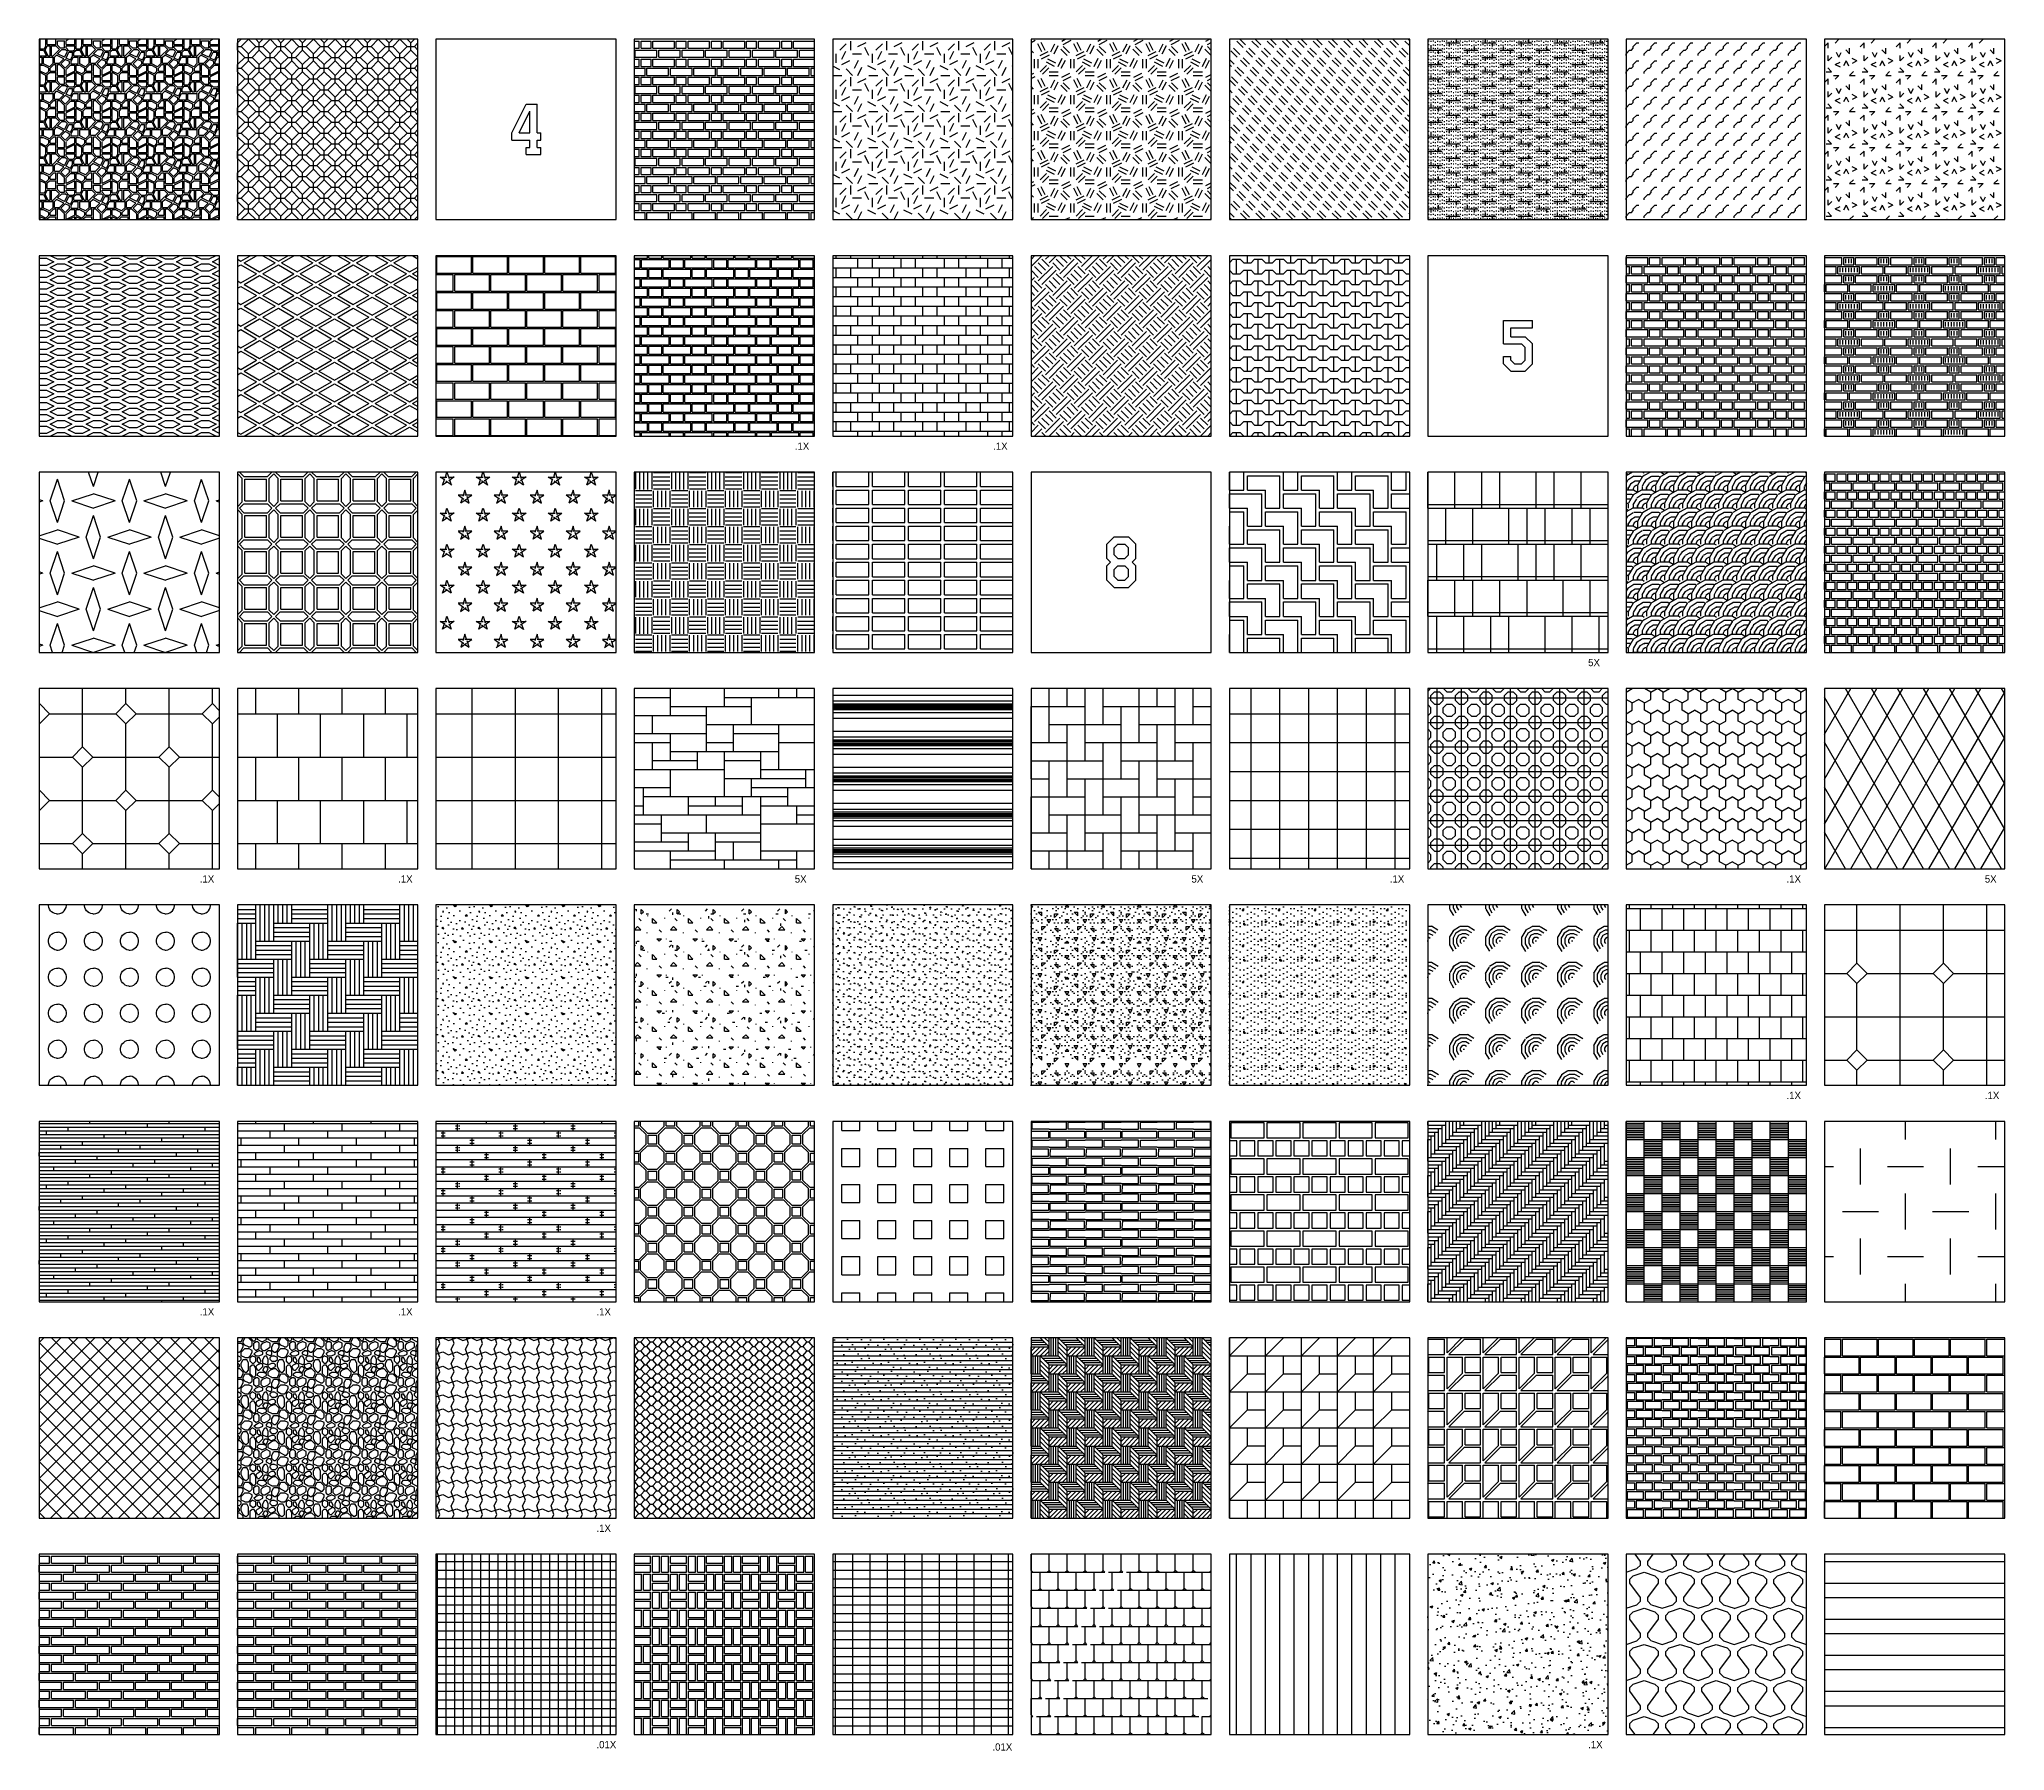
# Model space of a CAD drawing. Extents: x 0 to 176, y 0 to 59.
# Drawn here: x 0 to 54.5, y -0.4 to 47 of the extents above; entities that cross this region are included whole.
import ezdxf

# ---------------------------------------------------------------- set-up
doc = ezdxf.new("R2010")
doc.units = 0
doc.header["$MEASUREMENT"] = 0
doc.layers.get('0').update_dxf_attribs({"linetype": 'CONTINUOUS'})

msp = doc.modelspace()

# ---------------------------------------------------------------- texts
for s, p in [('.1X', (20.949, 35.621)), ('.1X', (26.449, 35.621)), ('5X', (42.949, 29.621)), ('.1X', (4.449, 23.621)), ('.1X', (9.949, 23.621)), ('5X', (20.949, 23.621)), ('5X', (31.949, 23.621)), ('.1X', (37.449, 23.621)), ('.1X', (48.449, 23.621)), ('5X', (53.949, 23.621)), ('.1X', (48.449, 17.621)), ('.1X', (53.949, 17.621)), ('.1X', (4.449, 11.621)), ('.1X', (9.949, 11.621)), ('.1X', (15.449, 11.621)), ('.1X', (15.449, 5.621)), ('.01X', (15.449, -0.379)), ('.01X', (26.43, -0.444)), ('.1X', (42.949, -0.379))]:
    msp.add_text(s, height=0.2).set_placement(p)

# ---------------------------------------------------------------- hatches: boundary and pattern name
h = msp.add_hatch()
h.set_pattern_fill('FLGSTONE', color=256, style=0, pattern_type=2)
h.set_pattern_definition([(0, (38.5, 36), (0, 1), [0.2, -0.8]), (0, (39.28, 36.08), (0, 1), [0.18, -0.82]), (0, (39.3, 36.12), (0, 1), [0.16, -0.84]), (0, (38.86, 36.28), (0, 1), [0.12, -0.04, 0.08, -0.76]), (0, (38.5, 36.3), (0, 1), [0.06, -0.84, 0.06, -0.04]), (0, (38.88, 36.32), (0, 1), [0.2, -0.8]), (0, (39.42, 36.34), (0, 1), [0.14, -0.86]), (0, (38.94, 36.5), (0, 1), [0.14, -0.04, 0.26, -0.56]), (0, (38.96, 36.54), (0, 1), [0.24, -0.04, 0.06, -0.04, 0.04, -0.58]), (0, (38.82, 36.64), (0, 1), [0.1, -0.9]), (0, (38.82, 36.68), (0, 1), [0.12, -0.88]), (0, (39.02, 36.7), (0, 1), [0.1, -0.9]), (0, (38.62, 36.72), (0, 1), [0.1, -0.9]), (0, (39.02, 36.74), (0, 1), [0.12, -0.88]), (0, (38.58, 36.76), (0, 1), [0.12, -0.88]), (0, (38.74, 36.82), (0, 1), [0.24, -0.24, 0.08, -0.04, 0.12, -0.28]), (0, (38.74, 36.86), (0, 1), [0.24, -0.24, 0.24, -0.28]), (0, (38.5, 36.96), (0, 1), [0.2, -0.8]), (90, (38.5, 36), (-1, 6e-17), [0.3, -0.54, 0.12, -0.04]), (90, (38.7, 36), (-1, 6e-17), [0.16, -0.6, 0.2, -0.04]), (90, (38.74, 36), (-1, 6e-17), [0.16, -0.6, 0.06, -0.04, 0.1, -0.04]), (90, (38.84, 36.32), (-1, 6e-17), [0.06, -0.94]), (90, (38.88, 36.32), (-1, 6e-17), [0.06, -0.94]), (90, (38.92, 36.54), (-1, 6e-17), [0.1, -0.9]), (90, (38.96, 36.54), (-1, 6e-17), [0.1, -0.9]), (90, (39.02, 36.12), (-1, 6e-17), [0.16, -0.46, 0.34, -0.04]), (90, (39.08, 36.32), (-1, 6e-17), [0.18, -0.82]), (90, (39.12, 36.32), (-1, 6e-17), [0.18, -0.82]), (90, (38.98, 36.12), (-1, 6e-17), [0.16, -0.44, 0.1, -0.04, 0.22, -0.04]), (90, (39.18, 36.82), (-1, 6e-17), [0.18, -0.82]), (90, (39.22, 36.86), (-1, 6e-17), [0.16, -0.84]), (90, (39.26, 36.12), (-1, 6e-17), [0.08, -0.92]), (90, (39.3, 36.12), (-1, 6e-17), [0.08, -0.34, 0.28, -0.3]), (90, (39.34, 36.54), (-1, 6e-17), [0.28, -0.72]), (90, (39.38, 36.34), (-1, 6e-17), [0.16, -0.84]), (90, (39.42, 36.34), (-1, 6e-17), [0.16, -0.84]), (90, (39.46, 36.12), (-1, 6e-17), [0.18, -0.56, 0.22, -0.04]), (45, (38.5, 36.6), (6e-17, 1), [0.169706, -1.244508]), (45, (38.56, 36.34), (6e-17, 1), [0.169706, -1.244508]), (45, (38.6, 36.32), (6e-17, 1), [0.169706, -1.244508]), (45, (38.72, 36.2), (6e-17, 1), [0.169706, -1.244508]), (45, (38.74, 36.16), (6e-17, 1), [0.169706, -1.244058]), (45, (39.18, 36.04), (6e-17, 1), [0.113137, -1.301076]), (45, (39.3, 36.2), (6e-17, 1), [0.141421, -1.272792]), (45, (39.28, 36.24), (6e-17, 1), [0.141421, -1.272792]), (45, (39.38, 36.54), (6e-17, 1), [0.254558, -1.159655]), (45, (39.42, 36.5), (6e-17, 1), [0.084853, -1.32936]), (45, (39.22, 36.02), (6e-17, 1), [0.084853, -1.32936]), (45, (38.96, 36.64), (6e-17, 1), [0.084853, -1.32936]), (45, (38.94, 36.68), (6e-17, 1), [0.056569, -1.357645]), (135, (38.78, 36.66), (-1, 6e-17), [0.084853, -1.32936]), (135, (38.82, 36.68), (-1, 6e-17), [0.113137, -1.301076]), (315, (39.46, 36.82), (1, -3e-16), [0.141421, -1.272792]), (315, (38.6, 36.32), (1, -3e-16), [0.169706, -1.244508]), (315, (38.56, 36.3), (1, -3e-16), [0.19799, -1.216224]), (315, (38.5, 36.84), (1, -3e-16), [0.113137, -1.301076]), (206.565, (38.98, 36.12), (-1, -4e-10), [0.26833, -1.967738]), (206.565, (38.98, 36.08), (-1, -4e-10), [0.26833, -1.967738]), (153.435, (38.86, 36.42), (-1, 4e-10), [0.13416, -0.04472, 0.22361, -1.833578]), (153.435, (38.84, 36.38), (-1, 4e-10), [0.13416, -0.04472, 0.22361, -1.833578]), (153.435, (39.18, 36), (-1, 4e-10), [0.178885, -2.057183]), (153.435, (39.18, 36.04), (-1, 4e-10), [0.178885, -2.057183]), (153.435, (39.26, 36.2), (-1, 4e-10), [0.178885, -2.057183]), (153.435, (39.28, 36.24), (-1, 4e-10), [0.178885, -2.057183]), (63.435, (38.7, 36.5), (4e-10, 1), [0.178885, -2.057183]), (63.435, (38.74, 36.48), (4e-10, 1), [0.178885, -2.057183]), (63.435, (39.16, 36.7), (4e-10, 1), [0.13416, -2.101908]), (63.435, (38.88, 36.38), (4e-10, 1), [0.13416, -2.101908]), (63.435, (38.86, 36.42), (4e-10, 1), [0.13416, -2.101908]), (63.435, (39.14, 36.74), (4e-10, 1), [0.089443, -2.146625]), (296.565, (39.12, 36.7), (4e-10, -1), [0.178885, -2.057183]), (296.565, (39.16, 36.7), (4e-10, -1), [0.178885, -2.057183])])
h.paths.add_polyline_path([(0, 47), (0, 42), (5, 42), (5, 47)])
h = msp.add_hatch()
h.set_pattern_fill('FLORTILE', color=256, style=0, pattern_type=2)
h.set_pattern_definition([(0, (38.4, 36), (0.3, 0.3), [0.2, -0.4]), (90, (38.5, 35.9), (-0.3, 0.3), [0.2, -0.4]), (45, (38.5, 36.1), (-0.3, 0.3), [0.2828427, -0.1414214]), (45, (38.6, 36), (-0.3, 0.3), [0.2828427, -0.1414214]), (135, (38.7, 36.3), (-0.3, -0.3), [0.2828427, -0.1414214]), (135, (38.8, 36.4), (-0.3, -0.3), [0.2828427, -0.1414214])])
h.paths.add_polyline_path([(5.5, 47), (5.5, 42), (10.5, 42), (10.5, 47)])
h = msp.add_hatch()
h.set_pattern_fill('FOUR', color=256, scale=5, style=0, pattern_type=2)
h.set_pattern_definition([(0, (13.5, 43.8), (5, 5), [0.4, -4.6]), (0, (13.5, 44), (5, 5), [0.1, -0.2, 0.1, -4.6]), (0, (13.1, 44.2), (5, 5), [0.5, -0.2, 0.1, -4.2]), (0, (13.3, 44.4), (5, 5), [0.3, -0.2, 0.1, -4.4]), (0, (13.5, 45.2), (5, 5), [0.3, -4.7]), (90, (13.1, 44.2), (-5, 5), [0.2, -4.8]), (90, (13.5, 43.8), (-5, 5), [0.2, -4.8]), (90, (13.6, 44), (-5, 5), [0.2, -0.2, 0.6, -4]), (90, (13.8, 44), (-5, 5), [0.2, -0.2, 0.8, -3.8]), (90, (13.9, 43.8), (-5, 5), [0.2, -0.2, 0.2, -4.4]), (63.435, (13.1, 44.4), (3e-10, 5), [0.8944, -10.2859]), (63.435, (13.3, 44.4), (3e-10, 5), [0.6708, -10.5095])])
h.paths.add_polyline_path([(11, 42), (16, 42), (16, 47), (11, 47)])
h = msp.add_hatch()
h.set_pattern_fill('GARDEN', color=256, style=0, pattern_type=2)
h.set_pattern_definition([(0, (11, 42), (0.325, 0.5), [0.6, -0.05]), (0, (11, 42.2), (0.325, 0.5), [0.6, -0.05]), (0, (11.165, 42.25), (0.975, 0.5), [0.595, -0.05, 0.28, -0.05]), (0, (11.165, 42.45), (0.975, 0.5), [0.595, -0.05, 0.28, -0.05]), (90, (11, 42), (-0.325, 0.5), [0.2, -0.8]), (90, (11.6, 42), (-0.325, 0.5), [0.2, -0.8]), (90, (11.115, 42.25), (-0.975, 0.5), [0.2, -0.3, 0.2, -0.3]), (90, (11.165, 42.25), (-0.975, 0.5), [0.2, -0.3, 0.2, -0.3]), (90, (11.76, 42.75), (-0.975, 0.5), [0.2, -0.3, 0.2, -0.3]), (90, (11.81, 42.75), (-0.975, 0.5), [0.2, -0.3, 0.2, -0.3])])
h.paths.add_polyline_path([(16.5, 47), (16.5, 42), (21.5, 42), (21.5, 47)])
h = msp.add_hatch()
h.set_pattern_fill('GEOL1', color=256, style=0, pattern_type=2)
h.set_pattern_definition([(0, (11, 42), (1, 1), [0.25, -0.75]), (0, (11.55, 42.6), (1, 1), [0.25, -0.75]), (90, (11.1, 42.35), (-1, 1), [0.25, -0.75]), (90, (11.5, 42.7), (-1, 1), [0.25, -0.75]), (45, (11.2, 42.7), (1e-16, 1), [0.25, -1.164214]), (135, (11.55, 42), (-1, 1e-16), [0.25, -1.164214]), (26.565, (11.25, 42.3), (1, 4e-10), [0.25, -1.98607]), (26.565, (11.7, 42.8), (1, 4e-10), [0.25, -1.98607]), (63.435, (11.7, 42), (5e-11, 1), [0.25, -1.98607]), (63.435, (11.25, 42.45), (5e-11, 1), [0.25, -1.98607]), (63.435, (11.6, 42.2), (5e-11, 1), [0.25, -1.98607]), (116.565, (11, 42.55), (-4e-10, 1), [0.25, -1.98607]), (153.435, (11.2, 42.15), (-1, 5e-11), [0.25, -1.98607])])
h.paths.add_polyline_path([(22, 42), (27, 42), (27, 47), (22, 47)])
h = msp.add_hatch()
h.set_pattern_fill('GEOL2', color=256, style=0, pattern_type=2)
h.set_pattern_definition([(0, (11, 42), (1, 1), [0.25, -0.75]), (0, (11, 42.1), (1, 1), [0.25, -0.75]), (90, (11.6, 42.2), (-1, 1), [0.25, -0.75]), (90, (11.7, 42.2), (-1, 1), [0.25, -0.75]), (45, (11.75, 42.1), (1e-16, 1), [0.25, -1.164214]), (45, (11.82, 42.03), (1e-16, 1), [0.25, -1.164214]), (135, (11.5, 42.55), (-1, 1e-16), [0.25, -1.164214]), (135, (11.57, 42.62), (-1, 1e-16), [0.25, -1.164214]), (26.565, (11.75, 42.55), (1, 4e-10), [0.25, -1.98607]), (26.565, (11.79, 42.46), (1, 4e-10), [0.25, -1.98607]), (26.565, (11.35, 42.95), (1, 4e-10), [0.25, -1.98607]), (26.565, (11.39, 42.86), (1, 4e-10), [0.25, -1.98607]), (63.435, (11.25, 42.25), (5e-11, 1), [0.25, -1.98607]), (63.435, (11.34, 42.2), (5e-11, 1), [0.25, -1.98607]), (63.435, (11.14, 42.6), (5e-11, 1), [0.25, -1.98607]), (63.435, (11.05, 42.65), (5e-11, 1), [0.25, -1.98607]), (116.565, (11.89, 42.69), (-4e-10, 1), [0.25, -1.98607]), (116.565, (11.8, 42.65), (-4e-10, 1), [0.25, -1.98607]), (153.435, (11.15, 42.25), (-1, 5e-11), [0.25, -1.98607]), (153.435, (11.19, 42.34), (-1, 5e-11), [0.25, -1.98607])])
h.paths.add_polyline_path([(32.5, 47), (27.5, 47), (27.5, 42), (32.5, 42)])
h = msp.add_hatch()
h.set_pattern_fill('GEOL3', color=256, style=0, pattern_type=2)
h.set_pattern_definition([(135, (11, 42), (-0.424264, 3e-17), [0.25, -0.125]), (135, (11.07, 42.07), (-0.424264, 3e-17), [0.25, -0.125])])
h.paths.add_polyline_path([(33, 47), (33, 42), (38, 42), (38, 47)])
h = msp.add_hatch()
h.set_pattern_fill('GEOL4', color=256, style=0, pattern_type=2)
h.set_pattern_definition([(0, (11, 42.1), (0.5, 0.2), [0.4, -0.6]), (90, (11.1, 42), (-0.5, 0.2), [0.1, -0.4, 0.1, -0.2]), (90, (11.3, 42.1), (-0.5, 0.2), [0.1, -0.2, 0.1, -0.4]), (90, (11.03, 42.055), (-0.125, 0.5), [0, -0.09, 0, -0.11, 0, -0.1]), (90, (11.09, 42.045), (-0.125, 0.5), [0, -0.09, 0, -0.09, 0, -0.12])])
h.paths.add_polyline_path([(38.5, 42), (43.5, 42), (43.5, 47), (38.5, 47)])
h = msp.add_hatch()
h.set_pattern_fill('GEOL5', color=256, style=0, pattern_type=2)
h.set_pattern_definition([(0, (11.1, 42.2), (0.5, 0.5), [0.05, -0.45, 0.05, -0.45]), (0, (11.3, 42.4), (0.5, 0.5), [0.05, -0.45, 0.05, -0.45]), (90, (11, 42.05), (-0.5, 0.5), [0.05, -0.45]), (90, (11.2, 42.25), (-0.5, 0.5), [0.05, -0.45]), (45, (11.2, 42.3), (6e-17, 0.5), [0.14142, -0.2828468, 0.14142, -0.14142]), (45, (11.15, 42.2), (6e-17, 0.5), [0.07071, -0.636397])])
h.paths.add_polyline_path([(49, 47), (44, 47), (44, 42), (49, 42)])
h = msp.add_hatch()
h.set_pattern_fill('GEOL6', color=256, style=0, pattern_type=2)
h.set_pattern_definition([(0, (11.2, 42), (1, 1), [0.15, -0.4, 0.15, -0.3]), (0, (11.55, 42.1), (1, 1), [0.15, -0.85]), (90, (11.6, 42.4), (-1, 1), [0.15, -0.2, 0.15, -0.5]), (90, (11.2, 42.6), (-1, 1), [0.15, -0.85]), (45, (11.6, 42.4), (1e-16, 1), [0.15, -0.698528, 0.15, -0.415685]), (135, (11.7, 42.1), (-1, 1e-16), [0.15, -0.557107, 0.15, -0.557107]), (225, (11.6, 42.9), (-2e-16, -1), [0.15, -1.264214]), (225, (11.9, 42), (-2e-16, -1), [0.15, -1.264214]), (26.565, (11.8, 42.3), (1, 4e-10), [0.15, -2.086068]), (63.435, (11.9, 42.5), (4e-10, 1), [0.15, -2.086068]), (116.565, (11.9, 42.5), (-4e-10, 1), [0.15, -2.086068]), (153.435, (11.4, 42.4), (-1, 4e-10), [0.15, -2.086068]), (206.565, (11.4, 42.4), (-1, -4e-10), [0.15, -2.086068]), (243.435, (11.1, 42.4), (-4e-10, -1), [0.15, -2.086068]), (296.565, (11.1, 42.4), (4e-10, -1), [0.15, -2.086068]), (333.435, (11.8, 42.3), (1, -4e-10), [0.15, -2.086068])])
h.paths.add_polyline_path([(49.5, 47), (49.5, 42), (54.5, 42), (54.5, 47)])
h = msp.add_hatch()
h.set_pattern_fill('EXM', color=256, style=0, pattern_type=2)
h.set_pattern_definition([(153.4349, (28.5, 30.9), (0.999999, -1.000001), [0.223607, -2.01246]), (26.5651, (27.8, 30.83), (0.999999, 1.000001), [0.223607, -2.01246]), (0, (28, 30.93), (1, 1), [0.2, -0.8]), (333.4349, (28.2, 30.93), (-0.999999, 1.000001), [0.223607, -2.01246]), (206.5651, (28.4, 30.83), (-0.999999, -1.000001), [0.223607, -2.01246]), (180, (28.2, 30.73), (-1, -1), [0.2, -0.8]), (153.4349, (28, 30.73), (0.999999, -1.000001), [0.223607, -2.01246]), (26.5651, (28.3, 30.67), (0.999999, 1.000001), [0.223607, -2.01246]), (153.4349, (28.5, 30.57), (0.999999, -1.000001), [0.223607, -2.01246]), (26.5651, (27.8, 30.5), (0.999999, 1.000001), [0.223607, -2.01246]), (0, (28, 30.6), (1, 1), [0.2, -0.8]), (333.4349, (28.2, 30.6), (-0.999999, 1.000001), [0.223607, -2.01246]), (206.5651, (28.4, 30.5), (-0.999999, -1.000001), [0.223607, -2.01246]), (180, (28.2, 30.4), (-1, -1), [0.2, -0.8]), (153.4349, (28, 30.4), (0.999999, -1.000001), [0.223607, -2.01246]), (26.5651, (28.3, 30.33), (0.999999, 1.000001), [0.223607, -2.01246]), (153.4349, (28.5, 30.23), (0.999999, -1.000001), [0.223607, -2.01246]), (26.5651, (28.3, 30), (0.999999, 1.000001), [0.223607, -2.01246]), (26.5651, (27.8, 30.17), (0.999999, 1.000001), [0.223607, -2.01246]), (0, (28, 30.27), (1, 1), [0.2, -0.8]), (333.4349, (28.2, 30.27), (-0.999999, 1.000001), [0.223607, -2.01246]), (206.5651, (28.4, 30.17), (-0.999999, -1.000001), [0.223607, -2.01246]), (180, (28.2, 30.07), (-1, -1), [0.2, -0.8]), (153.4349, (28, 30.07), (0.999999, -1.000001), [0.223607, -2.01246]), (0, (27.5, 30.1), (1, 1), [0.2, -0.8]), (333.4349, (27.7, 30.1), (-0.999999, 1.000001), [0.223607, -2.01246]), (0, (27.5, 30.43), (1, 1), [0.2, -0.8]), (333.4349, (27.7, 30.43), (-0.999999, 1.000001), [0.223607, -2.01246]), (206.5651, (27.9, 30.33), (-0.999999, -1.000001), [0.223607, -2.01246]), (180, (27.7, 30.23), (-1, -1), [0.2, -0.8]), (0, (27.5, 30.77), (1, 1), [0.2, -0.8]), (333.4349, (27.7, 30.77), (-0.999999, 1.000001), [0.223607, -2.01246]), (206.5651, (27.9, 30.67), (-0.999999, -1.000001), [0.223607, -2.01246]), (180, (27.7, 30.57), (-1, -1), [0.2, -0.8]), (206.5651, (27.9, 31), (-0.999999, -1.000001), [0.223607, -2.01246]), (180, (27.7, 30.9), (-1, -1), [0.2, -0.8])])
h.paths.add_polyline_path([(0, 36), (5, 36), (5, 41), (0, 41)])
h = msp.add_hatch()
h.set_pattern_fill('EXPAND', color=256, style=0, pattern_type=2)
h.set_pattern_definition([(30, (27.5, 30), (1e-10, 0.6), [0.5, -0.1]), (330, (27.5, 30), (0.519615, 0.3), [0.5, -0.1]), (330, (27.933, 30.25), (0.519615, 0.3), [0.5, -0.1]), (30, (27.933, 30.35), (1e-10, 0.6), [0.5, -0.1])])
h.paths.add_polyline_path([(5.5, 41), (5.5, 36), (10.5, 36), (10.5, 41)])
h = msp.add_hatch()
h.set_pattern_fill('FANCYBRC', color=256, style=0, pattern_type=2)
h.set_pattern_definition([(0, (27.52, 30.02), (0, 1), [0.96, -0.04]), (0, (27.52, 30.48), (0, 1), [0.96, -0.04]), (0, (28.02, 30.52), (0, 1), [0.96, -0.04]), (0, (28.02, 30.98), (0, 1), [0.96, -0.04]), (90, (27.52, 30.02), (-1, 6e-17), [0.46, -0.54]), (90, (28.48, 30.02), (-1, 6e-17), [0.46, -0.54]), (90, (28.02, 30.52), (-1, 6e-17), [0.46, -0.54]), (90, (27.98, 30.52), (-1, 6e-17), [0.46, -0.54])])
h.paths.add_polyline_path([(11, 36), (16, 36), (16, 41), (11, 41)])
h = msp.add_hatch()
h.set_pattern_fill('FBBRICKC', color=256, scale=0.1, style=0, pattern_type=2)
h.set_pattern_definition([(0, (27.5, 30), (0.6, 0.2666667), [0.7625, -0.4375]), (0, (28.3, 30), (0.6, 0.2666667), [0.3625, -0.8375]), (0, (27.5, 30.22917), (0.6, 0.2666667), [0.7625, -0.4375]), (0, (28.3, 30.22917), (0.6, 0.2666667), [0.3625, -0.8375]), (90, (27.5, 30), (-0.6, 0.266667), [0.229167, -0.304167]), (90, (28.2625, 30), (-0.6, 0.266667), [0.229167, -0.304167]), (90, (28.3, 30), (-0.6, 0.266667), [0.229167, -0.304167]), (90, (28.6625, 30), (-0.6, 0.266667), [0.229167, -0.304167])])
h.paths.add_polyline_path([(21.5, 41), (16.5, 41), (16.5, 36), (21.5, 36)])
h = msp.add_hatch()
h.set_pattern_fill('FBBRICKS', color=256, scale=0.1, style=0, pattern_type=2)
h.set_pattern_definition([(0, (27.5, 30), (0, 0.2666667), []), (90, (27.5, 30), (-0.6, 0.266667), [0.266667, -0.266667]), (90, (27.9, 30), (-0.6, 0.266667), [0.266667, -0.266667])])
h.paths.add_polyline_path([(22, 41), (22, 36), (27, 36), (27, 41)])
h = msp.add_hatch()
h.set_pattern_fill('FILL', color=256, style=0, pattern_type=2)
h.set_pattern_definition([(45, (27.5, 30.1), (0.2, 0.6), [0.565685, -0.565685]), (45, (27.6, 30), (0.2, 0.6), [0.565685, -0.565685]), (315, (27.7, 30), (0.6, 0.2), [0.282843, -0.282843]), (315, (27.8, 30.1), (0.6, 0.2), [0.282843, -0.282842]), (315, (27.9, 30.2), (0.6, 0.2), [0.282843, -0.282842]), (315, (28, 30.3), (0.6, 0.2), [0.282843, -0.282842])])
h.paths.add_polyline_path([(27.5, 41), (27.5, 36), (32.5, 36), (32.5, 41)])
h = msp.add_hatch()
h.set_pattern_fill('FINETTA', color=256, scale=0.1, style=0, pattern_type=2)
h.set_pattern_definition([(0, (27.4, 30), (0.3, 0.3), [0.2, -0.4]), (0, (27.7, 30.1), (0.3, 0.3), [0.2, -0.4]), (90, (27.5, 30), (-0.3, 0.3), [0.4, -0.2]), (45, (27.6, 30), (-0.3, 0.3), [0.141421, -0.282843]), (135, (27.4, 30), (-0.3, -0.3), [0.141421, -0.282843])])
h.paths.add_polyline_path([(38, 41), (33, 41), (33, 36), (38, 36)])
h = msp.add_hatch()
h.set_pattern_fill('FIVE', color=256, scale=5, style=0, pattern_type=2)
h.set_pattern_definition([(0, (40.8, 37.8), (5, 5), [0.4, -4.6]), (0, (40.9, 38), (5, 5), [0.2, -4.8]), (0, (40.6, 38.2), (5, 5), [0.2, -4.8]), (0, (40.6, 38.55), (5, 5), [0.5, -4.5]), (0, (40.8, 38.75), (5, 5), [0.4, -4.6]), (0, (40.8, 39), (5, 5), [0.6, -4.4]), (0, (40.6, 39.2), (5, 5), [0.8, -4.2]), (90, (40.6, 38), (-5, 5), [0.2, -0.35, 0.65, -3.8]), (90, (40.8, 38.1), (-5, 5), [0.1, -0.55, 0.25, -4.1]), (90, (41.2, 38.1), (-5, 5), [0.35, -4.65]), (90, (41.4, 38), (-5, 5), [0.55, -0.45, 0.2, -3.8]), (45, (41.1, 38), (6e-16, 5), [0.1414, -6.9296]), (45, (41.2, 37.8), (6e-16, 5), [0.2828, -6.7882]), (135, (40.8, 37.8), (-5, 6e-16), [0.2828, -6.7882]), (135, (40.9, 38), (-5, 6e-16), [0.1414, -6.9296]), (135, (41.2, 38.45), (-5, 6e-16), [0.1414, -6.9296]), (135, (41.4, 38.55), (-5, 6e-16), [0.2828, -6.7882])])
h.paths.add_polyline_path([(43.5, 41), (38.5, 41), (38.5, 36), (43.5, 36)])
h = msp.add_hatch()
h.set_pattern_fill('FLEMISH', color=256, style=0, pattern_type=2)
h.set_pattern_definition([(0, (38.5, 36), (0.5, 0.25), [0.6, -0.05, 0.3, -0.05]), (0, (38.5, 36.2), (0.5, 0.25), [0.6, -0.05, 0.3, -0.05]), (90, (38.5, 36), (-0.5, 0.25), [0.2, -0.3]), (90, (39.1, 36), (-0.5, 0.25), [0.2, -0.3]), (90, (39.15, 36), (-0.5, 0.25), [0.2, -0.3]), (90, (39.45, 36), (-0.5, 0.25), [0.2, -0.3])])
h.paths.add_polyline_path([(44, 36), (49, 36), (49, 41), (44, 41)])
h = msp.add_hatch()
h.set_pattern_fill('FLEMISHX', color=256, style=0, pattern_type=2)
h.set_pattern_definition([(0, (38.5, 36), (0.325, 0.5), [0.6, -0.05]), (0, (38.5, 36.2), (0.325, 0.5), [0.6, -0.05]), (0, (38.665, 36.25), (0.975, 0.5), [0.595, -0.05, 0.28, -0.05]), (0, (38.665, 36.45), (0.975, 0.5), [0.595, -0.05, 0.28, -0.05]), (90, (38.5, 36), (-0.325, 0.5), [0.2, -0.8]), (90, (39.1, 36), (-0.325, 0.5), [0.2, -0.8]), (90, (38.615, 36.25), (-0.975, 0.5), [0.2, -0.3, 0.2, -0.3]), (90, (38.665, 36.25), (-0.975, 0.5), [0.2, -0.3, 0.2, -0.3]), (90, (39.26, 36.75), (-0.975, 0.5), [0.2, -0.3, 0.2, -0.3]), (90, (39.31, 36.75), (-0.975, 0.5), [0.2, -0.3, 0.2, -0.3]), (90, (39.21, 36.04), (-0.975, 0.5), [0.12, -0.88]), (90, (39.29, 36.04), (-0.975, 0.5), [0.12, -0.88]), (90, (39.37, 36.04), (-0.975, 0.5), [0.12, -0.13, 0.12, -0.38, 0.12, -0.13]), (90, (39.45, 36.79), (-0.975, 0.5), [0.12, -0.13, 0.12, -0.13, 0.12, -0.38]), (90, (38.555, 36.29), (-0.975, 0.5), [0.12, -0.13, 0.12, -0.13, 0.12, -0.38]), (90, (38.635, 36.54), (-0.975, 0.5), [0.12, -0.88]), (90, (38.715, 36.54), (-0.975, 0.5), [0.12, -0.88])])
h.paths.add_polyline_path([(49.5, 41), (49.5, 36), (54.5, 36), (54.5, 41)])
h = msp.add_hatch()
h.set_pattern_fill('DIATREAD', color=256, style=0, pattern_type=2)
h.set_pattern_definition([(18.435, (0.9, 0.2), (1, 1), [0.632456, -2.52982]), (71.565, (0.5, -0.4), (-1, -1), [0.632456, -2.52982]), (71.565, (0.3, 0.2), (-1, -1), [0.632456, -2.52982]), (108.435, (0.5, -0.4), (-1, 1), [0.632456, -2.52982]), (108.435, (0.7, 0.2), (-1, 1), [0.632456, -2.52982]), (161.565, (0.1, 0.2), (1, -1), [0.632456, -2.52982]), (198.435, (0.1, 0.2), (-1, -1), [0.632456, -2.52982]), (341.565, (0.9, 0.2), (-1, 1), [0.632456, -2.52982])])
h.paths.add_polyline_path([(5, 35), (0, 35), (0, 30), (5, 30)])
h = msp.add_hatch()
h.set_pattern_fill('DIJON', color=256, style=0, pattern_type=2)
h.set_pattern_definition([(0, (0.7, -0.2), (1, 1), [0.6, -0.4]), (0, (0.7, 0.2), (1, 1), [0.6, -0.4]), (90, (0.3, 0.2), (-1, 1), [0.6, -0.4]), (90, (0.7, 0.2), (-1, 1), [0.6, -0.4]), (0, (0.675, -0.125), (1, 1), [0.65, -0.35]), (0, (0.675, 0.125), (1, 1), [0.65, -0.35]), (90, (0.375, 0.175), (-1, 1), [0.65, -0.35]), (90, (0.625, 0.175), (-1, 1), [0.65, -0.35]), (45, (0.325, -0.125), (1e-16, 1), [0.176777, -0.07071, 0.176777, -0.98995]), (45, (0.375, -0.175), (1e-16, 1), [0.176777, -0.07071, 0.176777, -0.98995]), (135, (0.625, -0.175), (-1, 1e-16), [0.176777, -0.07071, 0.176777, -0.98995]), (135, (0.675, -0.125), (-1, 1e-16), [0.176777, -0.07071, 0.176777, -0.98995])])
h.paths.add_polyline_path([(10.5, 35), (5.5, 35), (5.5, 30), (10.5, 30)])
h = msp.add_hatch()
h.set_pattern_fill('DSTAR', color=256, style=0, pattern_type=2)
h.set_pattern_definition([(0, (0.11, -0.14), (1, 1), [0.19, -0.81]), (216.2538, (0.49, -0.14), (11.00000486, 7.99999287), [0.186011, -18.415064]), (71.5651, (0.18, -0.36), (-0.9999984, -2.0000004), [0.189737, -2.97254]), (288.4349, (0.3, 0), (0.9999984, -2.0000004), [0.189737, -2.97254]), (145.4915, (0.42, -0.36), (13.00000305, -8.99999486), [0.194165, -19.222323]), (289.6538, (0.37, -0.22), (3.99999525, -11.00000214), [0.148661, -14.717408]), (0, (0.34, -0.14), (1, 1), [0.15, -0.85]), (74.0546, (0.26, -0.14), (0.9999999, 4.00000013), [0.145602, -7.134508]), (213.6901, (0.3, -0.28), (1.9999996, 1.0000013), [0.144222, -3.46133]), (146.3099, (0.23, -0.22), (-1.9999996, 1.0000013), [0.144222, -3.46133]), (33.6901, (0.87, 0.28), (-1.9999996, -1.0000013), [0.144222, -3.46133]), (326.3099, (0.8, 0.22), (1.9999996, -1.0000013), [0.144222, -3.46133]), (105.9454, (0.84, 0.36), (0.9999999, -4.00000013), [0.145602, -7.134508]), (180, (0.76, 0.36), (-1, -1), [0.15, -0.85]), (250.3462, (0.73, 0.28), (3.99999525, 11.00000214), [0.148661, -14.717408]), (34.5085, (0.68, 0.14), (13.00000305, 8.99999486), [0.194165, -19.222323]), (251.5651, (0.8, 0.5), (0.9999984, 2.0000004), [0.189737, -2.97254]), (108.4349, (0.92, 0.14), (-0.9999984, 2.0000004), [0.189737, -2.97254]), (323.7462, (0.61, 0.36), (11.00000486, -7.99999287), [0.186011, -18.415064]), (180, (0.99, 0.36), (-1, -1), [0.19, -0.81])])
h.paths.add_polyline_path([(16, 35), (11, 35), (11, 30), (16, 30)])
h = msp.add_hatch()
h.set_pattern_fill('EARTH2', color=256, style=0, pattern_type=2)
h.set_pattern_definition([(180, (-10.52, -0.02), (-1, -1), [0.45, -0.55]), (180, (-10.52, -0.47), (-1, -1), [0.45, -0.55]), (180, (-10.52, -0.36), (-1, -1), [0.46, -0.54]), (180, (-10.52, -0.25), (-1, -1), [0.46, -0.54]), (180, (-10.52, -0.14), (-1, -1), [0.46, -0.54]), (180, (-10.02, 0.36), (-1, -1), [0.45, -0.55]), (180, (-10.02, 0.25), (-1, -1), [0.45, -0.55]), (180, (-10.02, 0.14), (-1, -1), [0.45, -0.55]), (180, (-10.02, 0.03), (-1, -1), [0.45, -0.55]), (180, (-10.02, 0.48), (-1, -1), [0.45, -0.55]), (270, (-10.98, 0.48), (1, -1), [0.45, -0.55]), (270, (-10.52, 0.48), (1, -1), [0.45, -0.55]), (270, (-10.64, 0.48), (1, -1), [0.45, -0.55]), (270, (-10.75, 0.48), (1, -1), [0.45, -0.55]), (270, (-10.86, 0.48), (1, -1), [0.45, -0.55]), (270, (-10.36, -0.02), (1, -1), [0.46, -0.54]), (270, (-10.25, -0.02), (1, -1), [0.46, -0.54]), (270, (-10.14, -0.02), (1, -1), [0.46, -0.54]), (270, (-10.02, -0.02), (1, -1), [0.45, -0.55]), (270, (-10.47, -0.02), (1, -1), [0.45, -0.55])])
h.paths.add_polyline_path([(21.5, 35), (16.5, 35), (16.5, 30), (21.5, 30)])
h = msp.add_hatch()
h.set_pattern_fill('EGGCRATE', color=256, style=0, pattern_type=2)
h.set_pattern_definition([(0, (0.1, -0.5), (1, 0.5), [0.9, -0.1]), (0, (0.1, -0.4), (1, 0.5), [0.9, -0.1]), (90, (0.1, -0.4), (-1, 0.5), [0.4, -0.1]), (90, (0, -0.4), (-1, 0.5), [0.4, -0.1])])
h.paths.add_polyline_path([(27, 35), (22, 35), (22, 30), (27, 30)])
h = msp.add_hatch()
h.set_pattern_fill('EIGHT', color=256, scale=5, style=0, pattern_type=2)
h.set_pattern_definition([(0, (29.8, 31.8), (5, 5), [0.4, -4.6]), (0, (29.9, 32), (5, 5), [0.2, -4.8]), (0, (29.9, 32.4), (5, 5), [0.2, -4.8]), (0, (29.9, 32.6), (5, 5), [0.2, -4.8]), (0, (29.9, 33), (5, 5), [0.2, -4.8]), (0, (29.8, 33.2), (5, 5), [0.4, -4.6]), (90, (29.6, 32), (-5, 5), [0.4, -0.2, 0.4, -4]), (90, (29.8, 32.1), (-5, 5), [0.2, -0.4, 0.2, -4.2]), (90, (30.2, 32.1), (-5, 5), [0.2, -0.4, 0.2, -4.2]), (90, (30.4, 32), (-5, 5), [0.4, -0.2, 0.4, -4]), (45, (30.2, 31.8), (6e-16, 5), [0.2828, -6.7882]), (45, (30.1, 32), (6e-16, 5), [0.1414, -6.9296]), (45, (30.3, 32.5), (6e-16, 5), [0.1414, -6.9296]), (45, (30.1, 32.6), (6e-16, 5), [0.1414, -6.9296]), (45, (29.8, 32.9), (6e-16, 5), [0.1414, -6.9296]), (45, (29.8, 32.3), (6e-16, 5), [0.1414, -6.9296]), (45, (29.6, 32.4), (6e-16, 5), [0.1414, -6.9296]), (45, (29.6, 33), (6e-16, 5), [0.2828, -6.7882]), (135, (29.8, 31.8), (-5, 6e-16), [0.2828, -6.7882]), (135, (29.9, 32), (-5, 6e-16), [0.1414, -6.9296]), (135, (29.7, 32.5), (-5, 6e-16), [0.1414, -6.9296]), (135, (29.9, 32.6), (-5, 6e-16), [0.1414, -6.9296]), (135, (30.2, 32.3), (-5, 6e-16), [0.1414, -6.9296]), (135, (30.4, 32.4), (-5, 6e-16), [0.1414, -6.9296]), (135, (30.2, 32.9), (-5, 6e-16), [0.1414, -6.9296]), (135, (30.4, 33), (-5, 6e-16), [0.2828, -6.7882])])
h.paths.add_polyline_path([(32.5, 35), (27.5, 35), (27.5, 30), (32.5, 30)])
h = msp.add_hatch()
h.set_pattern_fill('ELLPAVER', color=256, style=0, pattern_type=2)
h.set_pattern_definition([(0, (27.5, 30.4), (0.5, 0.5), [0.9, -0.6]), (0, (27.5, 30.5), (0.5, 0.5), [0.4, -0.1, 0.5, -0.5]), (90, (28, 30.5), (0.5, 0.5), [0.4, -0.1, 0.5, -0.5]), (90, (28.4, 31), (0.5, 0.5), [0.9, -0.6])])
h.paths.add_polyline_path([(33, 30), (38, 30), (38, 35), (33, 35)])
h = msp.add_hatch()
h.set_pattern_fill('ENDCEDAR', color=256, scale=5, style=0, pattern_type=2)
h.set_pattern_definition([(0, (27.5, 30), (5, 1), [5]), (0, (27.5, 30.1), (5, 1), [5]), (90, (27.5, 30), (-5, 5), [1, -2, 1, -1]), (90, (27.75, 32), (-5, 5), [1, -1, 1, -2]), (90, (28, 31), (-5, 5), [1, -1, 1, -2]), (90, (28.25, 30), (-5, 5), [1, -4]), (90, (28.5, 31), (-5, 5), [1, -2, 1, -1]), (90, (28.75, 30), (-5, 5), [1, -1, 1, -2]), (90, (29, 33), (-5, 5), [1, -4]), (90, (29.25, 31), (-5, 5), [1, -2, 1, -1]), (90, (29.5, 30), (-5, 5), [1, -1, 1, -2]), (90, (29.75, 31), (-5, 5), [1, -1, 1, -2]), (90, (30, 32), (-5, 5), [1, -1, 1, -2]), (90, (30.25, 30), (-5, 5), [1, -4]), (90, (30.5, 31), (-5, 5), [1, -2, 1, -1]), (90, (30.75, 30), (-5, 5), [1, -2, 1, -1]), (90, (31, 32), (-5, 5), [1, -4]), (90, (31.25, 31), (-5, 5), [1, -1, 1, -2]), (90, (31.5, 32), (-5, 5), [1, -1, 1, -2]), (90, (31.75, 30), (-5, 5), [1, -2, 1, -1]), (90, (32, 32), (-5, 5), [1, -1, 1, -2]), (90, (32.25, 31), (-5, 5), [1, -4])])
h.paths.add_polyline_path([(38.5, 30), (43.5, 30), (43.5, 35), (38.5, 35)])
h = msp.add_hatch()
h.set_pattern_fill('ENGINE', color=256, style=0, pattern_type=2)
h.set_pattern_definition([(90, (27.56, 30.5), (-1, 1), [0.07, -0.93]), (209.0546, (27.68, 31), (-7.0000004, -4.00000003), [0.205913, -10.089718]), (180, (27.95, 31), (-1, -1), [0.27, -0.73]), (147.5288, (28.06, 30.93), (-7.99999875, 5.0000013), [0.130384, -12.90802]), (236.3099, (27.54, 30.77), (-1.0000013, -1.9999996), [0.07211, -3.53344]), (212.9052, (27.71, 30.88), (14.00000673, 8.99999008), [0.202485, -20.045972]), (180, (27.91, 30.88), (-1, -1), [0.2, -0.8]), (146.3099, (27.94, 30.86), (-1.9999996, 1.0000013), [0.036056, -3.569496]), (270, (27.56, 30.57), (1, -1), [0.07, -0.93]), (237.5288, (27.63, 30.68), (-5.0000013, -7.99999875), [0.130384, -12.90802]), (210.2564, (27.75, 30.75), (7.00000246, 3.99999489), [0.138924, -13.75352]), (180, (27.88, 30.75), (-1, -1), [0.13, -0.87]), (270, (27.69, 30.53), (1, -1), [0.03, -0.97]), (243.435, (27.72, 30.59), (1.000001, 0.999999), [0.06708, -2.168986]), (213.6901, (27.78, 30.63), (1.9999996, 1.0000013), [0.07211, -3.53344]), (180, (27.81, 30.63), (-1, -1), [0.03, -0.97]), (180, (27.56, 30.13), (-1, -1), [0.03, -0.97]), (213.6901, (27.53, 30.13), (1.9999996, 1.0000013), [0.036056, -3.569496]), (180, (27.63, 30.25), (-1, -1), [0.13, -0.87]), (146.3099, (27.69, 30.36), (-1.9999996, 1.0000013), [0.036056, -3.569496]), (180, (27.66, 30.38), (-1, -1), [0.16, -0.84]), (147.5288, (27.81, 30.43), (-7.99999875, 5.0000013), [0.130384, -12.90802]), (180, (27.7, 30.5), (-1, -1), [0.2, -0.8]), (90, (27.81, 30), (-1, 1), [0.07, -0.93]), (270, (27.56, 30.13), (1, -1), [0.13, -0.87]), (239.7436, (27.7, 30.37), (-3.99999489, -7.00000246), [0.27785, -13.614595]), (209.4759, (27.93, 30.5), (15.999998725, 9.00000282), [0.264197, -26.155493]), (180, (28.2, 30.5), (-1, -1), [0.27, -0.73]), (147.5288, (28.31, 30.43), (-7.99999875, 5.0000013), [0.130384, -12.90802]), (270, (27.69, 30.1), (1, -1), [0.1, -0.9]), (239.5345, (27.79, 30.27), (-6.99999037, -12.00000508), [0.19723, -19.525852]), (212.9052, (27.96, 30.38), (14.00000673, 8.99999008), [0.202485, -20.045972]), (180, (28.16, 30.38), (-1, -1), [0.2, -0.8]), (146.3099, (28.19, 30.36), (-1.9999996, 1.0000013), [0.036056, -3.569496]), (270, (27.81, 30.07), (1, -1), [0.07, -0.93]), (237.5288, (27.88, 30.18), (-5.0000013, -7.99999875), [0.130384, -12.90802]), (210.2564, (28, 30.25), (7.00000246, 3.99999489), [0.138924, -13.75352]), (180, (28.13, 30.25), (-1, -1), [0.13, -0.87]), (270, (27.94, 30.03), (1, -1), [0.03, -0.97]), (243.435, (27.97, 30.09), (1.000001, 0.999999), [0.06708, -2.168986]), (213.6901, (28.03, 30.13), (1.9999996, 1.0000013), [0.07211, -3.53344]), (180, (28.06, 30.13), (-1, -1), [0.03, -0.97]), (180, (28.31, 30.63), (-1, -1), [0.03, -0.97]), (213.6901, (28.28, 30.63), (1.9999996, 1.0000013), [0.07211, -3.53344]), (243.435, (28.22, 30.59), (1.000001, 0.999999), [0.06708, -2.168986]), (270, (28.19, 30.53), (1, -1), [0.03, -0.97]), (180, (28.38, 30.75), (-1, -1), [0.13, -0.87]), (210.2564, (28.25, 30.75), (7.00000246, 3.99999489), [0.138924, -13.75352]), (237.5288, (28.13, 30.68), (-5.0000013, -7.99999875), [0.130384, -12.90802]), (270, (28.06, 30.57), (1, -1), [0.07, -0.93]), (146.3099, (28.44, 30.86), (-1.9999996, 1.0000013), [0.036056, -3.569496]), (180, (28.41, 30.88), (-1, -1), [0.2, -0.8]), (212.9052, (28.21, 30.88), (14.00000673, 8.99999008), [0.202485, -20.045972]), (239.5345, (28.04, 30.77), (-6.99999037, -12.00000508), [0.19723, -19.525852]), (270, (27.94, 30.6), (1, -1), [0.1, -0.9]), (149.0362, (28.5, 30.97), (2.999998, -2.0000025), [0.05831, -5.772642]), (180, (28.45, 31), (-1, -1), [0.27, -0.73]), (209.4759, (28.18, 31), (15.999998725, 9.00000282), [0.264197, -26.155493]), (239.7436, (27.95, 30.87), (-3.99999489, -7.00000246), [0.27785, -13.614595]), (270, (27.81, 30.63), (1, -1), [0.2, -0.8]), (90, (28.06, 30.5), (-1, 1), [0.07, -0.93]), (90, (28.31, 30), (-1, 1), [0.07, -0.93]), (270, (28.06, 30.13), (1, -1), [0.13, -0.87]), (239.7436, (28.2, 30.37), (-3.99999489, -7.00000246), [0.27785, -13.614595]), (209.4759, (28.43, 30.5), (15.999998725, 9.00000282), [0.264197, -26.155493]), (180, (28.5, 30.5), (-1, -1), [0.07, -0.93]), (270, (28.19, 30.1), (1, -1), [0.1, -0.9]), (239.5345, (28.29, 30.27), (-6.99999037, -12.00000508), [0.19723, -19.525852]), (212.9052, (28.46, 30.38), (14.00000673, 8.99999008), [0.202485, -20.045972]), (180, (28.5, 30.38), (-1, -1), [0.04, -0.96]), (270, (28.31, 30.07), (1, -1), [0.07, -0.93]), (237.5288, (28.38, 30.18), (-5.0000013, -7.99999875), [0.130384, -12.90802]), (210.2564, (28.5, 30.25), (7.00000246, 3.99999489), [0.138924, -13.75352]), (0, (28.5, 30.25), (1, 1), [0, -1]), (270, (28.44, 30.03), (1, -1), [0.03, -0.97]), (243.435, (28.47, 30.09), (1.000001, 0.999999), [0.06708, -2.168986]), (213.6901, (28.5, 30.11), (1.9999996, 1.0000013), [0.036056, -3.569496]), (241.3895, (28.5, 30.71), (5.0000067, 8.9999965), [0.1253, -12.404664]), (270, (28.44, 30.6), (1, -1), [0.1, -0.9]), (210.9638, (28.5, 30.9), (-2.999998, -2.0000025), [0.05831, -5.772642]), (239.7436, (28.45, 30.87), (-3.99999489, -7.00000246), [0.27785, -13.614595]), (270, (28.31, 30.63), (1, -1), [0.2, -0.8])])
h.paths.add_polyline_path([(44, 35), (44, 30), (49, 30), (49, 35)])
h = msp.add_hatch()
h.set_pattern_fill('ENGLISH', color=256, style=0, pattern_type=2)
h.set_pattern_definition([(0, (27.5, 30), (0.6, 0.5), [0.55, -0.05]), (0, (27.5, 30.2), (0.6, 0.5), [0.55, -0.05]), (0, (27.65, 30.25), (0.6, 0.5), [0.25, -0.05]), (0, (27.65, 30.45), (0.6, 0.5), [0.25, -0.05]), (90, (27.5, 30), (-0.6, 0.5), [0.2, -0.3]), (90, (28.05, 30), (-0.6, 0.5), [0.2, -0.3]), (90, (27.6, 30.25), (-0.3, 0.5), [0.2, -0.3]), (90, (27.65, 30.25), (-0.3, 0.5), [0.2, -0.3])])
h.paths.add_polyline_path([(49.5, 35), (49.5, 30), (54.5, 30), (54.5, 35)])
h = msp.add_hatch()
h.set_pattern_fill('CTYSQMK2', color=256, scale=0.1, style=0, pattern_type=2)
h.set_pattern_definition([(0, (0.2828, -0.5), (1.2, 1.2), [1.83431, -0.56569]), (90, (0, -0.2172), (-1.2, 1.2), [1.83431, -0.56569]), (45, (0.9172, 0.7), (-1.2, 1.2), [0.4, -1.29706]), (315, (0.9172, 0.7), (1.2, 1.2), [0.4, -1.29706]), (45, (1.2, 0.4172), (-1.2, 1.2), [0.4, -1.29706]), (315, (1.2, 0.9828), (1.2, 1.2), [0.4, -1.29706])])
h.paths.add_polyline_path([(5, 29), (0, 29), (0, 24), (5, 24)])
h = msp.add_hatch()
h.set_pattern_fill('CTYSQRN', color=256, scale=0.1, style=0, pattern_type=2)
h.set_pattern_definition([(0, (0, -0.5), (0, 1.2), []), (90, (0, -0.5), (-0.6, 1.2), [1.2, -1.2])])
h.paths.add_polyline_path([(5.5, 24), (10.5, 24), (10.5, 29), (5.5, 29)])
h = msp.add_hatch()
h.set_pattern_fill('CTYSQST', color=256, scale=0.1, style=0, pattern_type=2)
h.set_pattern_definition([(0, (0, -0.5), (0, 1.2), []), (90, (0, -0.5), (-1.2, 7e-17), [])])
h.paths.add_polyline_path([(16, 29), (11, 29), (11, 24), (16, 24)])
h = msp.add_hatch()
h.set_pattern_fill('CUTSTONE', color=256, scale=5, style=0, pattern_type=2)
h.set_pattern_definition([(0, (0, -0.5), (0, 5), [3.75, -1.25]), (0, (0, -0.25), (0, 5), [-1.5, 1.5, -0.75, 1.25]), (0, (0, 0), (0, 5), [-2.25, 2.75]), (0, (0, 0.25), (0, 5), [2.25, -2.75]), (0, (0, 0.5), (0, 5), [-1, 4]), (0, (0, 0.75), (0, 5), [1.75, -1.25, 1.5, -0.5]), (0, (1.75, 1), (0, 5), [4, -1]), (0, (-0.25, 1.25), (0, 5), [2.75, -2.25]), (0, (-1, 1.5), (0, 5), [2.25, -2.75]), (0, (0, 1.75), (0, 5), [4, -1]), (0, (0, 2), (0, 5), [-2, 1.25, -0.75, 1]), (0, (2.5, 2.25), (0, 5), [3, -2]), (0, (0.5, 2.5), (0, 5), [2, -1, 0.75, -1.25]), (0, (1.5, 2.75), (0, 5), [2, -0.75, 1.25, -1]), (0, (3.5, 3), (0, 5), [3, -2]), (0, (1.5, 3.25), (0, 5), [2, -3]), (0, (2.5, 3.5), (0, 5), [2.25, -2.75]), (0, (2.5, 3.75), (0, 5), [-1.5, 3.5]), (0, (1, 4), (0, 5), [1.5, -3.5]), (0, (2.5, 4.25), (0, 5), [3.5, -1.5]), (90, (0, 1.5), (-5, 3e-16), [0.75, -2, 1.75, -0.5]), (90, (0.5, 1.75), (-5, 3e-16), [1.25, -0.75, 0.5, -2.5]), (90, (0.75, 0.75), (-5, 3e-16), [0.5, -4.5]), (90, (1, 0.25), (-5, 3e-16), [0.5, -3, 0.75, -0.75]), (90, (1.25, 1.25), (-5, 3e-16), [0.5, -4.5]), (90, (1.5, -0.5), (-5, 3e-16), [0.75, -2.25, 1.25, -0.75]), (90, (1.75, 0.5), (-5, 3e-16), [0.75, -4.25]), (90, (2, 1.75), (-5, 3e-16), [0.75, -0.25, 0.5, -3.5]), (90, (2.25, -0.25), (-5, 3e-16), [0.75, -4.25]), (90, (2.5, 1), (-5, 3e-16), [0.75, -0.25, 0.75, -0.5, 1.25, -1.5]), (90, (3, 1), (-5, 3e-16), [-3.5, 0.5, -0.5, 0.5]), (90, (3.25, 1.75), (-5, 3e-16), [0.5, -4.5]), (90, (3.5, 0), (-5, 3e-16), [0.5, -1.75, 1.25, -1.5]), (90, (3.75, 0.75), (-5, 3e-16), [0.25, -3.25, 0.75, -0.75]), (90, (4, 1), (-5, 3e-16), [1.25, -1.25, 0.75, -1.75]), (90, (4.25, 2.25), (-5, 3e-16), [0.75, -1.25, 0.5, -2.5]), (90, (4.5, 0.5), (-5, 3e-16), [0.5, -4.5]), (90, (4.75, 1), (-5, 3e-16), [0.5, -1.5, 0.75, -2.25])])
h.paths.add_polyline_path([(21.5, 24), (21.5, 29), (16.5, 29), (16.5, 24)])
h = msp.add_hatch()
h.set_pattern_fill('CYL', color=256, style=0, pattern_type=2)
h.set_pattern_definition([(0, (0, -0.48), (0, 1), []), (0, (0, -0.46), (0, 1), []), (0, (0, -0.42), (0, 1), []), (0, (0, -0.34), (0, 1), []), (0, (0, -0.18), (0, 1), []), (0, (0, 0.18), (0, 1), []), (0, (0, 0.34), (0, 1), []), (0, (0, 0.42), (0, 1), []), (0, (0, 0.46), (0, 1), []), (0, (0, 0.48), (0, 1), [])])
h.paths.add_polyline_path([(27, 29), (22, 29), (22, 24), (27, 24)])
h = msp.add_hatch()
h.set_pattern_fill('CYRAMIC', color=256, scale=5, style=0, pattern_type=2)
h.set_pattern_definition([(0, (0, -0.5), (1.5, 0.5), [2, -0.5]), (90, (0, -1), (-0.5, 1.5), [2, -0.5])])
h.paths.add_polyline_path([(27.5, 24), (32.5, 24), (32.5, 29), (27.5, 29)])
h = msp.add_hatch()
h.set_pattern_fill('DBLHLNST', color=256, scale=0.1, style=0, pattern_type=2)
h.set_pattern_definition([(0, (0, -0.5), (0, 0.8), []), (90, (0, -0.5), (-0.8, 5e-17), [])])
h.paths.add_polyline_path([(38, 29), (33, 29), (33, 24), (38, 24)])
h = msp.add_hatch()
h.set_pattern_fill('DECOTILE', color=256, style=0, pattern_type=2)
h.set_pattern_definition([(0, (0, -0.5), (0, 0.68), [0.68, 0]), (90, (0, -0.5), (-0.68, 4e-17), [0.68, 0]), (0, (0.27, -0.33), (0, 0.68), [0.14, -0.2, 0.14, -0.2]), (0, (0.27, 0.01), (0, 0.68), [0.14, -0.2, 0.14, -0.2]), (90, (0.17, -0.23), (-0.68, 4e-17), [0.14, -0.2, 0.14, -0.2]), (90, (0.51, -0.23), (-0.68, 4e-17), [0.14, -0.2, 0.14, -0.2]), (45, (0.41, -0.33), (-0.34, 0.34), [0.1414214, -0.3394113]), (45, (0.17, -0.09), (-0.34, 0.34), [0.1414214, -0.3394113]), (135, (0.27, -0.33), (-0.34, -0.34), [0.1414214, -0.3394113]), (135, (0.51, -0.09), (-0.34, -0.34), [0.1414214, -0.3394113])])
h.paths.add_polyline_path([(38.5, 29), (38.5, 24), (43.5, 24), (43.5, 29)])
h = msp.add_hatch()
h.set_pattern_fill('DELTA', color=256, scale=0.1, style=0, pattern_type=2)
h.set_pattern_definition([(30, (0, -0.5), (1e-10, 0.6), [0.2, -0.4]), (30, (-0.1732, -0.2), (1e-10, 0.6), [0.2, -0.4]), (90, (0, -0.1), (-0.5196152, 0.3), [0.2, -0.4]), (90, (0.3464, -0.1), (-0.5196152, 0.3), [0.2, -0.4]), (150, (0, -0.5), (-0.5196152, -0.3), [0.2, -0.4]), (150, (-0.1732, -0.2), (-0.5196152, -0.3), [0.2, -0.4])])
h.paths.add_polyline_path([(49, 29), (44, 29), (44, 24), (49, 24)])
h = msp.add_hatch()
h.set_pattern_fill('DIAMONDS', color=256, scale=5, style=0, pattern_type=2)
h.set_pattern_definition([(60, (0, -0.5), (-0.541266, 0.3125), []), (120, (0, -0.5), (-0.541266, -0.3125), [])])
h.paths.add_polyline_path([(49.5, 24), (54.5, 24), (54.5, 29), (49.5, 29)])
h = msp.add_hatch()
h.set_pattern_fill('CIRCLE32', color=256, style=0, pattern_type=2)
h.set_pattern_definition([(0, (0.48, -0.25), (1, 0.5), [0.04, -0.96]), (90, (0.25, -0.02), (-0.5, 1), [0.04, -0.96]), (45, (0.31, 0.16), (1e-16, 1), [0.042426, -1.371787]), (45, (0.66, -0.19), (1e-16, 1), [0.042426, -1.371787]), (135, (0.34, -0.19), (-1, 1e-16), [0.042426, -1.371787]), (135, (0.69, 0.16), (-1, 1e-16), [0.042426, -1.371787]), (36.8699, (0.34, 0.19), (1, 1), [0.05, -4.95]), (36.8699, (0.62, -0.22), (1, 1), [0.05, -4.95]), (53.1301, (0.69, -0.16), (-1, -1), [0.05, -4.95]), (53.1301, (0.28, 0.12), (-1, -1), [0.05, -4.95]), (126.8699, (0.31, -0.16), (-1, 1), [0.05, -4.95]), (126.8699, (0.72, 0.12), (-1, 1), [0.05, -4.95]), (143.1301, (0.66, 0.19), (-1, 1), [0.05, -4.95]), (143.1301, (0.38, -0.22), (-1, 1), [0.05, -4.95]), (11.3099, (0.52, -0.25), (1, -7e-11), [0.05099, -5.04803]), (11.3099, (0.43, 0.24), (1, -7e-11), [0.05099, -5.04803]), (78.6901, (0.25, 0.02), (-7e-11, 1), [0.05099, -5.04803]), (78.6901, (0.74, -0.07), (-7e-11, 1), [0.05099, -5.04803]), (101.3099, (0.75, 0.02), (-7e-11, -1), [0.05099, -5.04803]), (101.3099, (0.26, -0.07), (-7e-11, -1), [0.05099, -5.04803]), (168.6901, (0.48, -0.25), (-1, -7e-11), [0.05099, -5.04803]), (168.6901, (0.57, 0.24), (-1, -7e-11), [0.05099, -5.04803]), (21.8014, (0.38, 0.22), (2, 1), [0.05385, -5.331313]), (21.8014, (0.57, -0.24), (2, 1), [0.05385, -5.331313]), (68.1986, (0.26, 0.07), (-1, -2), [0.05385, -5.331313]), (68.1986, (0.72, -0.12), (-1, -2), [0.05385, -5.331313]), (111.8014, (0.28, -0.12), (-1, 2), [0.05385, -5.331313]), (111.8014, (0.74, 0.07), (-1, 2), [0.05385, -5.331313]), (158.1986, (0.43, -0.24), (-2, 1), [0.05385, -5.331313]), (158.1986, (0.62, 0.22), (-2, 1), [0.05385, -5.331313])])
h.paths.add_polyline_path([(5, 23), (0, 23), (0, 18), (5, 18)])
h = msp.add_hatch()
h.set_pattern_fill('CLUSTHB', color=256, style=0, pattern_type=2)
h.set_pattern_definition([(0, (0, -0.5), (0.5, 0.5), [1, -1]), (0, (0, -0.375), (0.5, 0.5), [1, -1]), (0, (0, -0.25), (0.5, 0.5), [1, -1]), (0, (0, -0.125), (0.5, 0.5), [1, -1]), (0, (0, 0), (0.5, 0.5), [0.5, -1.5]), (90, (0, 0), (0.5, 0.5), [1, -1]), (90, (0.125, 0), (0.5, 0.5), [1, -1]), (90, (0.25, 0), (0.5, 0.5), [1, -1]), (90, (0.375, 0), (0.5, 0.5), [1, -1]), (90, (0.5, 0), (0.5, 0.5), [0.5, -1.5])])
h.paths.add_polyline_path([(10.5, 23), (5.5, 23), (5.5, 18), (10.5, 18)])
h = msp.add_hatch()
h.set_pattern_fill('CONC', color=256, style=0, pattern_type=2)
h.set_pattern_definition([(0, (0.95, 0.14), (0, 1), [0, -1]), (0, (0.96, -0.21), (0, 1), [0, -1]), (0, (0.99, 0.33), (0, 1), [0, -1]), (338.1986, (0.47, 0.02), (3.0000003, -0.9999999), [0.107703, -5.277462]), (216.8699, (0.57, -0.02), (2.9999999, 2.0000001), [0.05, -4.95]), (130.6013, (0.53, -0.05), (5.00000042, -5.999999), [0.092195, -9.12735]), (206.5651, (0.2, -0.17), (-0.999999, -1.000001), [0.02236, -2.213707]), (326.3099, (0.18, -0.18), (1.9999996, -1.0000013), [0.036056, -3.569496]), (108.4349, (0.21, -0.2), (-0.9999984, 2.0000004), [0.031623, -3.130655]), (225, (0.84, -0.27), (-1e-16, -1), [0.042426, -1.371787]), (0, (0.81, -0.3), (1, 1), [0.06, -0.94]), (135, (0.87, -0.3), (-1, 0), [0.042426, -1.371787]), (251.5651, (0.72, 0.37), (0.9999984, 2.0000004), [0.031623, -3.130655]), (0, (0.71, 0.34), (1, 1), [0.05, -0.95]), (143.1301, (0.76, 0.34), (-2.9999999, 2.0000001), [0.05, -4.95]), (213.6901, (0.19, 0.38), (1.9999996, 1.0000013), [0.036056, -3.569496]), (341.5651, (0.16, 0.36), (-2.0000004, 0.9999984), [0.063246, -3.099032]), (126.8699, (0.22, 0.34), (2.0000001, -2.9999999), [0.05, -4.95]), (0, (0.48, 0.34), (0, 1), [0, -1]), (0, (0.21, 0.08), (0, 1), [0, -1]), (0, (0.49, -0.29), (0, 1), [0, -1]), (0, (0.76, 0.02), (0, 1), [0, -1]), (0, (0.47, 0.19), (0, 1), [0, -1]), (0, (0.25, 0.22), (0, 1), [0, -1]), (0, (0.34, 0.16), (0, 1), [0, -1]), (0, (0.3, -0.08), (0, 1), [0, -1]), (0, (0.06, -0.04), (0, 1), [0, -1]), (0, (0.07, 0.19), (0, 1), [0, -1]), (0, (0.04, 0.41), (0, 1), [0, -1]), (0, (0.35, 0.45), (0, 1), [0, -1]), (0, (0.57, 0.49), (0, 1), [0, -1]), (0, (0.92, 0.45), (0, 1), [0, -1]), (0, (0.68, 0.14), (0, 1), [0, -1]), (0, (0.58, 0.32), (0, 1), [0, -1]), (0, (0.66, -0.16), (0, 1), [0, -1]), (0, (0.36, -0.21), (0, 1), [0, -1]), (0, (0.66, -0.43), (0, 1), [0, -1]), (0, (0.33, -0.37), (0, 1), [0, -1]), (0, (0.01, -0.4), (0, 1), [0, -1]), (0, (0.13, -0.45), (0, 1), [0, -1]), (0, (0.14, -0.31), (0, 1), [0, -1]), (0, (0.81, -0.47), (0, 1), [0, -1]), (0, (0.93, -0.06), (0, 1), [0, -1]), (0, (0.88, 0.24), (0, 1), [0, -1]), (0, (0.42, -0.48), (0, 1), [0, -1])])
h.paths.add_polyline_path([(16, 23), (11, 23), (11, 18), (16, 18)])
h = msp.add_hatch()
h.set_pattern_fill('CONCRE', color=256, style=0, pattern_type=2)
h.set_pattern_definition([(0, (0, -0.5), (1, 1), [0.125, -0.875]), (90, (0, -0.5), (-1, 1), [0.125, -0.875]), (135, (0.125, -0.5), (-1, 6e-17), [0.176777, -1.237437]), (0, (0.125, 0.0625), (1, 1), [0.125, -0.875]), (45, (0.1875, 0), (6e-17, 1), [0.088388, -1.325825]), (135, (0.1875, 0), (-1, 6e-17), [0.088388, -1.325825]), (0, (0.5, 0.3125), (1, 1), [0.176777, -0.823223]), (45, (0.5, 0.3125), (6e-17, 1), [0.125, -1.289214]), (135, (0.6768, 0.3125), (-1, 6e-17), [0.125, -1.289214]), (90, (0.6875, -0.25), (-1, 1), [0.125, -0.875]), (45, (0.6875, -0.25), (6e-17, 1), [0.088388, -1.325825]), (135, (0.75, -0.1875), (-1, 6e-17), [0.088388, -1.325825]), (0, (0.125, -0.25), (1, 1), [0.0625, -0.8375]), (0, (0.875, 0), (1, 1), [0.0625, -0.8375]), (90, (0.5625, 0.125), (-1, 1), [0.0625, -0.8375]), (135, (0.6875, -0.4375), (-1, 6e-17), [0.088388, -1.325825]), (135, (0.25, 0.25), (-1, 6e-17), [0.088388, -1.325825]), (45, (0.46875, -0.1719), (6e-17, 1), [0.088388, -1.325825]), (90, (0.3438, -0.375), (-1, 1), [0.015625, -0.984375]), (90, (0.3906, 0.0469), (-1, 1), [0.015625, -0.984375]), (90, (0.8594, 0.2188), (-1, 1), [0.015625, -0.984375]), (90, (0.875, -0.3125), (-1, 1), [0.015625, -0.984375])])
h.paths.add_polyline_path([(16.5, 18), (21.5, 18), (21.5, 23), (16.5, 23)])
h = msp.add_hatch()
h.set_pattern_fill('CONCRET2', color=256, scale=0.1, style=0, pattern_type=2)
h.set_pattern_definition([(45, (0.1, -0.4), (4e-17, 0.424264), [0.0141421, -0.205061, 0, -0.205061]), (45, (0.1231, -0.40957), (4e-17, 0.424264), [0.0141421, -0.205061, 0, -0.205061]), (337.5, (0.11, -0.39), (-2e-10, -0.424264), [0.025, -0.1498588, 0, -0.1495883]), (337.5, (0.1, -0.4), (-2e-10, -0.424264), [0.025, -0.1498588, 0, -0.1495883]), (60, (0, -0.5), (-0.2, 0.34641), [0.01875, -0.190625, 0, -0.190625]), (120, (0, -0.5), (-0.4, 8e-10), [0.01875, -0.190625, 0, -0.190625]), (0, (-0.00938, -0.48376), (0.2, 0.34641), [0.01875, -0.190625, 0, -0.190625])])
h.paths.add_polyline_path([(27, 23), (22, 23), (22, 18), (27, 18)])
h = msp.add_hatch()
h.set_pattern_fill('CONCRETE', color=256, style=0, pattern_type=2)
h.set_pattern_definition([(45, (0.15, -0.35), (0, 1.000005), [0.14142, -0.28285, 0.07071, -0.42426, 0.14142, -0.3535536]), (135, (0.8, -0.3), (-1.000005, 0), [0.141421, -0.21213, 0.07071, -0.35355, 0.141421, -0.4949816]), (63.435, (0, -0.5), (5e-11, 1), [0.1118, -0.4472, 0.1118, -0.447234]), (116.565, (0, -0.5), (-4e-10, 1), [0.1118, -0.4472, 0.1118, -0.447234]), (0, (0, -0.4), (0, 1), [0.05, -0.4, 0.1, -0.4, 0.05]), (0, (0, -0.25), (0, 1), [-0.15, 0.1, -0.4, 0, -0.35, 0]), (0, (0, -0.2), (0, 1), [-0.4, 0, -0.3, 0.1, -0.2, 0]), (0, (0, -0.05), (0, 1), [-0.2, 0, -0.25, 0.1, -0.45, 0]), (0, (0, 0.1), (0, 1), [-0.2, 0.1, -0.4, 0.1, -0.2, 0]), (0, (0, 0.35), (0, 1), [-0.15, 0.1, -0.2, 0, -0.55, 0]), (0, (0, 0.4), (0, 1), [-0.2, 0, -0.6, 0.1, -0.1, 0]), (90, (0.05, -0.3), (-1, 6e-17), [-0.3, 0, -0.3, 0, -0.4, 0]), (90, (0.15, -0.5), (-1, 6e-17), [-0.15, 0.1, -0.4, 0, -0.35, 0]), (90, (0.25, -0.5), (-1, 6e-17), [-0.4, 0, -0.35, 0.1, -0.15, 0]), (90, (0.8, -0.5), (-1, 6e-17), [-0.2, 0.1, -0.5, 0.1, -0.1, 0]), (90, (0.1, -0.4), (-1, 6e-17), [-0.3, 0, -0.35, 0, -0.35, 0]), (90, (0.2, -0.4), (-1, 6e-17), [-0.25, 0, -0.55, 0, -0.2, 0]), (90, (0.3, -0.35), (-1, 6e-17), [-0.5, 0, -0.15, 0, -0.35, 0]), (90, (0.35, -0.45), (-1, 6e-17), [-0.45, 0, -0.2, 0, -0.25, 0]), (90, (0.45, -0.3), (-1, 6e-17), [-0.4, 0, -0.15, 0, -0.4, 0]), (90, (0.5, -0.25), (-1, 6e-17), [-0.45, 0, -0.2, 0, -0.35, 0]), (90, (0.55, -0.5), (-1, 6e-17), [-0.6, 0, -0.25, 0, -0.15, 0]), (90, (0.6, -0.35), (-1, 6e-17), [-0.2, 0, -0.4, 0, -0.4, 0]), (90, (0.65, -0.4), (-1, 6e-17), [-0.45, 0, -0.25, 0, -0.3, 0]), (90, (0.7, -0.45), (-1, 6e-17), [-0.4, 0, -0.3, 0, -0.3, 0]), (90, (0.8, -0.4), (-1, 6e-17), [-0.3, 0, -0.3, 0, -0.4, 0]), (90, (0.9, -0.35), (-1, 6e-17), [-0.4, 0, -0.2, 0, -0.4, 0]), (90, (0.95, -0.3), (-1, 6e-17), [-0.15, 0, -0.6, 0, -0.25, 0])])
h.paths.add_polyline_path([(27.5, 23), (27.5, 18), (32.5, 18), (32.5, 23)])
h = msp.add_hatch()
h.set_pattern_fill('CONCRT', color=256, style=0, pattern_type=2)
h.set_pattern_definition([(0, (0, -0.45), (1, 1), [0.05, -0.35, 0, -0.5, 0, -0.1]), (0, (0, -0.15), (1, 1), [0, -0.35, 0.05, -0.5, 0, -0.1]), (0, (0, 0.05), (1, 1), [0, -0.4, 0, -0.45, 0.05, -0.1]), (0, (0, 0.45), (1, 1), [0, -0.4, 0.05, -0.45, 0, -0.1]), (90, (0, -0.5), (-1, 1), [0.05, -0.95]), (90, (0.4, -0.5), (-1, 1), [-0.35, 0.05, -0.3, 0, -0.25, 0.05]), (90, (0.9, -0.5), (-1, 1), [0, -0.5, 0.05, -0.25, 0, -0.2]), (90, (0.1, -0.5), (-0.5, 0.5), [0, -0.15, 0, -0.15, 0, -0.2]), (90, (0.2, -0.45), (-0.5, 0.5), [0, -0.2, 0, -0.15, 0, -0.15]), (90, (0.3, -0.5), (-0.5, 0.5), [0, -0.2, 0, -0.2, 0, -0.1]), (90, (0.5, -0.4), (-0.5, 0.5), [0, -0.15, 0, -0.2, 0, -0.15]), (45, (0, -0.5), (6e-17, 1), [0.07071, -0.424264, 0.07071, -0.84853]), (135, (0.4, -0.5), (6e-17, 1), [-0.7071, 0.07071, -0.565694, 0.07071])])
h.paths.add_polyline_path([(38, 23), (33, 23), (33, 18), (38, 18)])
h = msp.add_hatch()
h.set_pattern_fill('CSILK', color=256, style=0, pattern_type=2)
h.set_pattern_definition([(148.5704, (0.79, 0.29), (12.999995036, -8.000008234), [0.21095, -20.884073]), (180, (0.61, 0.4), (-1, -1), [0.22, -0.78]), (211.4296, (0.39, 0.4), (-12.999995036, -8.000008234), [0.21095, -20.884073]), (238.5704, (0.21, 0.29), (8.000008234, 12.999995036), [0.21095, -20.884073]), (270, (0.1, 0.11), (1, -1), [0.22, -0.78]), (301.4296, (0.1, -0.11), (8.000008234, -12.999995036), [0.21095, -20.884073]), (150.2551, (0.72, 0.22), (4.9999993, -3.0000021), [0.161245, -7.901013]), (180, (0.58, 0.3), (-1, -1), [0.16, -0.84]), (209.7449, (0.42, 0.3), (-4.9999993, -3.0000021), [0.161245, -7.901013]), (240.2551, (0.28, 0.22), (3.0000021, 4.9999993), [0.161245, -7.901013]), (270, (0.2, 0.08), (1, -1), [0.16, -0.84]), (299.7449, (0.2, -0.08), (3.0000021, -4.9999993), [0.161245, -7.901013]), (153.4349, (0.65, 0.15), (0.999999, -1.0000013), [0.111803, -2.124265]), (180, (0.55, 0.2), (-1, -1), [0.1, -0.9]), (206.5651, (0.45, 0.2), (-0.999999, -1.0000013), [0.111803, -2.124265]), (243.4349, (0.35, 0.15), (1.0000013, 0.999999), [0.111803, -2.124265]), (270, (0.3, 0.05), (1, -1), [0.1, -0.9]), (296.5651, (0.3, -0.05), (1.0000013, -0.999999), [0.111803, -2.124265]), (143.1301, (0.57, 0.07), (-2.9999999, 2.0000001), [0.05, -4.95]), (180, (0.53, 0.1), (-1, -1), [0.06, -0.94]), (216.8699, (0.47, 0.1), (2.9999999, 2.0000001), [0.05, -4.95]), (233.1301, (0.43, 0.07), (-2.0000001, -2.9999999), [0.05, -4.95]), (270, (0.4, 0.03), (1, -1), [0.06, -0.94]), (306.8699, (0.4, -0.03), (-2.0000001, 2.9999999), [0.05, -4.95]), (0, (0.5, 0), (0, 1), [0, -1])])
h.paths.add_polyline_path([(43.5, 23), (38.5, 23), (38.5, 18), (43.5, 18)])
h = msp.add_hatch()
h.set_pattern_fill('CTYSQ6RN', color=256, scale=0.1, style=0, pattern_type=2)
h.set_pattern_definition([(0, (0, -0.5), (0, 0.6), []), (90, (0, -0.5), (-0.3, 0.6), [0.6, -0.6])])
h.paths.add_polyline_path([(49, 18), (49, 23), (44, 23), (44, 18)])
h = msp.add_hatch()
h.set_pattern_fill('CTYSQMK1', color=256, scale=0.1, style=0, pattern_type=2)
h.set_pattern_definition([(0, (0.2828, -0.5), (1.2, 1.2), [1.83431, -0.56569]), (90, (0, -0.2172), (-1.2, 1.2), [1.83431, -0.56569]), (0, (0, 0.7), (0, 2.4), []), (90, (1.2, -0.5), (-2.4, 1e-16), []), (45, (-0.2828, -0.5), (2e-16, 2.400005), [0.4, -2.99412]), (135, (0.2828, -0.5), (-2.400005, 2e-16), [0.4, -2.99412]), (45, (0, -0.7828), (2e-16, 2.400005), [0.4, -2.99412]), (135, (0, -0.7828), (-2.400005, 2e-16), [0.4, -2.99412])])
h.paths.add_polyline_path([(49.5, 18), (54.5, 18), (54.5, 23), (49.5, 23)])
h = msp.add_hatch()
h.set_pattern_fill('BOARD', color=256, scale=0.1, style=0, pattern_type=2)
h.set_pattern_definition([(0, (0, -0.46), (0, 0.1), []), (90, (0, -0.46), (-0.4, 0.4), [0.1, -1.4]), (90, (0.6, -0.26), (-0.4, 0.4), [0.1, -1.4])])
h.paths.add_polyline_path([(0, 17), (0, 12), (5, 12), (5, 17)])
h = msp.add_hatch()
h.set_pattern_fill('BOARDW', color=256, scale=0.1, style=0, pattern_type=2)
h.set_pattern_definition([(0, (0, -0.46), (0, 0.2), []), (90, (0, -0.46), (-0.4, 0.4), [0.2, -1.4]), (90, (0.8, -0.26), (-0.4, 0.4), [0.2, -1.4])])
h.paths.add_polyline_path([(10.5, 12), (10.5, 17), (5.5, 17), (5.5, 12)])
h = msp.add_hatch()
h.set_pattern_fill('BOARDWN', color=256, scale=0.1, style=0, pattern_type=2)
h.set_pattern_definition([(0, (0, -0.46), (0, 0.2), []), (90, (0, -0.46), (-0.4, 0.4), [0.2, -1.4]), (90, (0.04, -0.4), (-0.4, 0.4), [0, -0.08, 0, -1.52]), (90, (1.56, -0.4), (-0.4, 0.4), [0, -0.08, 0, -1.52]), (90, (0.8, -0.26), (-0.4, 0.4), [0.2, -1.4]), (90, (0.76, -0.2), (-0.4, 0.4), [0, -0.08, 0, -1.52]), (90, (0.84, -0.2), (-0.4, 0.4), [0, -0.08, 0, -1.52])])
h.paths.add_polyline_path([(11, 12), (16, 12), (16, 17), (11, 17)])
h = msp.add_hatch()
h.set_pattern_fill('BOURGOGN', color=256, style=0, pattern_type=2)
h.set_pattern_definition([(0, (0.38, -0.12), (0.5, 0.5), [0.24, -0.76]), (0, (0.38, 0.12), (0.5, 0.5), [0.24, -0.76]), (90, (0.38, -0.12), (-0.5, 0.5), [0.24, -0.76]), (90, (0.62, -0.12), (-0.5, 0.5), [0.24, -0.76]), (0, (0.3654, -0.175), (0.5, 0.5), [0.2692, -0.7308]), (0, (0.3654, 0.175), (0.5, 0.5), [0.2692, -0.7308]), (90, (0.325, -0.1346), (-0.5, 0.5), [0.2692, -0.7308]), (90, (0.675, -0.1346), (-0.5, 0.5), [0.2692, -0.7308]), (45, (0.675, 0.1346), (1e-16, 1), [0.26925, -0.437857]), (45, (0.6346, 0.175), (1e-16, 1), [0.26925, -0.437857]), (135, (0.325, 0.1346), (-1, 1e-16), [0.26925, -0.437857]), (135, (0.3654, 0.175), (-1, 1e-16), [0.26925, -0.437857])])
h.paths.add_polyline_path([(16.5, 17), (16.5, 12), (21.5, 12), (21.5, 17)])
h = msp.add_hatch()
h.set_pattern_fill('BOXES', color=256, style=0, pattern_type=2)
h.set_pattern_definition([(0, (0.25, -0.25), (1, 0.5), [0.5, -0.5]), (90, (0.25, -0.25), (-0.5, 1), [0.5, -0.5])])
h.paths.add_polyline_path([(27, 17), (22, 17), (22, 12), (27, 12)])
h = msp.add_hatch()
h.set_pattern_fill('BRICK1', color=256, style=0, pattern_type=2)
h.set_pattern_definition([(90, (0.03, -0.47), (-1, 1), [0.2, -0.8]), (0, (0.03, -0.27), (1, 1), [0.95, -0.05]), (270, (0.98, -0.27), (1, -1), [0.2, -0.8]), (180, (0.98, -0.47), (-1, -1), [0.95, -0.05]), (0, (0, -0.22), (1, 1), [0.48, -0.52]), (90, (0.48, -0.22), (-1, 1), [0.2, -0.8]), (180, (0.48, -0.02), (-1, -1), [0.48, -0.52]), (180, (1, -0.22), (-1, -1), [0.47, -0.53]), (90, (0.53, -0.22), (-1, 1), [0.2, -0.8]), (0, (0.53, -0.02), (1, 1), [0.47, -0.53]), (0, (0.02, 0.03), (1, 1), [0.96, -0.04]), (90, (0.98, 0.03), (-1, 1), [0.2, -0.8]), (180, (0.98, 0.23), (-1, -1), [0.95, -0.05]), (267.1376, (0.03, 0.23), (0.99999865, 19.000000017), [0.20025, -19.824735]), (90, (0.53, 0.28), (-1, 1), [0.2, -0.8]), (180, (1, 0.28), (-1, -1), [0.47, -0.53]), (90, (0.48, 0.28), (-1, 1), [0.2, -0.8]), (0, (0, 0.28), (1, 1), [0.48, -0.52]), (0, (0.53, 0.48), (1, 1), [0.47, -0.53]), (180, (0.48, 0.48), (-1, -1), [0.48, -0.52])])
h.paths.add_polyline_path([(32.5, 12), (32.5, 17), (27.5, 17), (27.5, 12)])
h = msp.add_hatch()
h.set_pattern_fill('BRICK2', color=256, style=0, pattern_type=2)
h.set_pattern_definition([(0, (0.04, -0.46), (1, 1), [0.92, -0.08]), (90, (0.96, -0.46), (-1, 1), [0.42, -0.58]), (180, (0.96, -0.04), (-1, -1), [0.92, -0.08]), (270, (0.04, -0.04), (1, -1), [0.42, -0.58]), (0, (0, 0.04), (1, 1), [0.21, -0.79]), (90, (0.21, 0.04), (-1, 1), [0.42, -0.58]), (180, (0.21, 0.46), (-1, -1), [0.21, -0.79]), (270, (0.29, 0.46), (1, -1), [0.42, -0.58]), (0, (0.29, 0.04), (1, 1), [0.42, -0.58]), (90, (0.71, 0.04), (-1, 1), [0.42, -0.58]), (180, (0.71, 0.46), (-1, -1), [0.42, -0.58]), (180, (1, 0.46), (-1, -1), [0.21, -0.79]), (270, (0.79, 0.46), (1, -1), [0.42, -0.58]), (0, (0.79, 0.04), (1, 1), [0.21, -0.79])])
h.paths.add_polyline_path([(33, 12), (38, 12), (38, 17), (33, 17)])
h = msp.add_hatch()
h.set_pattern_fill('BUTTEDHB', color=256, style=0, pattern_type=2)
h.set_pattern_definition([(0, (0, -0.5), (0.1, 0.1), [0.6, -0.4]), (90, (0.5, -1.1), (-0.1, -0.1), [0.6, -0.4])])
h.paths.add_polyline_path([(43.5, 12), (43.5, 17), (38.5, 17), (38.5, 12)])
h = msp.add_hatch()
h.set_pattern_fill('CHECK2', color=256, style=0, pattern_type=2)
h.set_pattern_definition([(0, (0.5, 0), (0.5, 0.5), [0.5, -0.5]), (0, (0, -0.45), (0.5, 0.5), [0.5, -0.5]), (0, (0, -0.4), (0.5, 0.5), [0.5, -0.5]), (0, (0, -0.35), (0.5, 0.5), [0.5, -0.5]), (0, (0, -0.3), (0.5, 0.5), [0.5, -0.5]), (0, (0, -0.25), (0.5, 0.5), [0.5, -0.5]), (0, (0, -0.2), (0.5, 0.5), [0.5, -0.5]), (0, (0, -0.15), (0.5, 0.5), [0.5, -0.5]), (0, (0, -0.1), (0.5, 0.5), [0.5, -0.5]), (0, (0, -0.05), (0.5, 0.5), [0.5, -0.5]), (0, (0, 0), (0.5, 0.5), [0.5, -0.5]), (90, (0.5, 0), (-0.5, 0.5), [0.5, 0])])
h.paths.add_polyline_path([(44, 17), (44, 12), (49, 12), (49, 17)])
h = msp.add_hatch()
h.set_pattern_fill('CHKDS', color=256, style=0, pattern_type=2)
h.set_pattern_definition([(0, (0, -0.5), (1.25, 1.25), [1, -1.5]), (90, (1.75, -1), (-1.25, 1.25), [1, -1.5])])
h.paths.add_polyline_path([(49.5, 12), (54.5, 12), (54.5, 17), (49.5, 17)])
h = msp.add_hatch()
h.set_pattern_fill('AECNET', color=256, style=0, pattern_type=2)
h.set_pattern_definition([(45, (0, 0.5), (-0.2357, 0.2357), []), (315, (0, 0.5), (0.2357, 0.2357), [])])
h.paths.add_polyline_path([(0, 11), (0, 6), (5, 6), (5, 11)])
h = msp.add_hatch()
h.set_pattern_fill('AGGREGAT', color=256, style=0, pattern_type=2)
h.set_pattern_definition([(0, (0, 0.5), (1, 1), [0.1, -0.15, 0.05, -0.15, 0.05, -0.5]), (0, (0.5, 0.6), (1, 1), [0.05, -0.95]), (0, (0.2, 0.65), (1, 1), [0.05, -0.1, 0.05, -0.8]), (0, (0.7, 0.7), (1, 1), [0.1, -0.9]), (0, (0.8, 0.75), (1, 1), [0.05, -0.95]), (0, (0.5, 0.85), (1, 1), [0.1, -0.9]), (0, (0, 0.9), (1, 1), [0.05, -0.1, 0.05, -0.25, 0.15, -0.4]), (0, (0.7, 1), (1, 1), [0.1, -0.9]), (0, (0.1, 1.05), (1, 1), [0.1, -0.05, 0.05, -0.4, 0.05, -0.35]), (0, (0.05, 1.1), (1, 1), [0.05, -0.95]), (0, (0.4, 1.15), (1, 1), [0.05, -0.05, 0.05, -0.85]), (0, (0.25, 1.2), (1, 1), [0.05, -0.95]), (0, (0.9, 1.25), (1, 1), [0.05, -0.95]), (0, (0.45, 1.3), (1, 1), [0.05, -0.4, 0.05, -0.5]), (0, (0.45, 1.35), (1, 1), [0.1, -0.9]), (0, (0.65, 1.4), (1, 1), [0.1, -0.9]), (0, (0.05, 1.45), (1, 1), [0.05, -0.6, 0.1, -0.25]), (90, (0, 0.95), (-1, 1), [0.2, -0.2, 0.1, -0.5]), (90, (0.05, 0.95), (-1, 1), [0.05, -0.35, 0.1, -0.5]), (90, (0.1, 0.7), (-1, 1), [0.15, -0.85]), (90, (0.15, 0.7), (-1, 1), [0.1, -0.9]), (90, (0.2, 0.55), (-1, 1), [0.05, -0.6, 0.05, -0.05, 0.1, -0.15]), (90, (0.3, 0.55), (-1, 1), [0.05, -0.35, 0.05, -0.55]), (90, (0.35, 0.95), (-1, 1), [0.1, -0.15, 0.05, -0.05, 0.1, -0.55]), (90, (0.4, 0.75), (-1, 1), [0.1, -0.55, 0.05, -0.3]), (90, (0.45, 0.55), (-1, 1), [0.05, -0.05, 0.1, -0.8]), (90, (0.55, 1.2), (-1, 1), [0.05, -0.95]), (90, (0.6, 1.2), (-1, 1), [0.1, -0.1, 0.05, -0.05, 0.1, -0.6]), (90, (0.65, 0.75), (-1, 1), [0.05, -0.05, 0.05, -0.1, 0.05, -0.7]), (90, (0.8, 1.1), (-1, 1), [0.2, -0.8]), (90, (0.85, 1), (-1, 1), [0.2, -0.15, 0.1, -0.55]), (90, (0.9, 0.6), (-1, 1), [0.05, -0.15, 0.1, -0.7]), (90, (0.95, 0.7), (-1, 1), [0.15, -0.85]), (45, (0.4, 0.5), (6e-17, 1), [0.07071, -1.343504]), (45, (0.95, 0.55), (6e-17, 1), [0.07071, -1.202084, 0.07071, -0.07071]), (45, (0.3, 0.6), (6e-17, 1), [0.07071, -0.56568, 0.07071, -0.707114]), (45, (0.55, 0.6), (6e-17, 1), [0.07071, -1.131374, 0.07071, -0.14142]), (45, (0.6, 0.6), (6e-17, 1), [0.14142, -0.56568, 0.14142, -0.565694]), (45, (0.35, 0.7), (6e-17, 1), [0.0707, -0.6364, 0.0707, -0.0707, 0.0707, -0.495014]), (45, (0.85, 0.75), (6e-17, 1), [0.07071, -0.07071, 0.07071, -1.202084]), (45, (0.15, 0.8), (6e-17, 1), [0.07071, -0.84852, 0.07071, -0.424274]), (45, (0.95, 0.9), (6e-17, 1), [0.0707, -0.0707, 0.0707, -0.28284, 0.0707, -0.848574]), (45, (0.35, 1.05), (6e-17, 1), [0.07071, -1.343504]), (45, (0.1, 1.1), (6e-17, 1), [0.14142, -1.27279]), (45, (0, 1.2), (6e-17, 1), [0.07071, -0.07071, 0.07071, -1.202084]), (45, (0.55, 1.35), (6e-17, 1), [0.07071, -1.343504]), (45, (0.85, 1.45), (6e-17, 1), [0.07071, -1.343504]), (135, (0.45, 0.6), (6e-17, 1), [0.07071, -1.343504]), (135, (0.5, 0.6), (6e-17, 1), [0.07071, -1.343504]), (135, (0.2, 0.65), (6e-17, 1), [0.07071, -0.28284, 0.14142, -0.919244]), (135, (0, 0.65), (6e-17, 1), [0.07071, -1.343504]), (135, (0.65, 0.8), (6e-17, 1), [0.07071, -0.565685, 0.07071, -0.707108]), (135, (0.7, 0.8), (6e-17, 1), [0.0707, -0.4243, 0.0707, -0.4242, 0.0707, -0.353614]), (135, (0.1, 0.85), (6e-17, 1), [0.07071, -1.343504]), (135, (0.9, 0.9), (6e-17, 1), [0.1414, -0.35355, 0.0707, -0.0707, 0.0707, -0.707164]), (135, (0.25, 1.05), (6e-17, 1), [0.07071, -1.343504]), (135, (0.65, 1.05), (6e-17, 1), [0.14142, -1.27279]), (135, (0.7, 1.05), (6e-17, 1), [0.07071, -1.343504]), (135, (0.4, 1.15), (6e-17, 1), [0.07071, -1.343504]), (135, (0.1, 1.3), (6e-17, 1), [0.07071, -1.343504]), (135, (0.9, 1.3), (6e-17, 1), [0.07071, -1.343504]), (26.565, (0.1, 0.5), (1, 4e-10), [0.1118, -2.12427]), (26.565, (0, 0.6), (1, 4e-10), [0.1118, -2.12427]), (26.565, (0, 0.65), (1, 4e-10), [0.1118, -2.12427]), (26.565, (0.25, 0.65), (1, 4e-10), [0.1118, -2.12427]), (26.565, (0.2, 0.85), (1, 4e-10), [0.1118, -2.12427]), (26.565, (0.2, 0.9), (1, 4e-10), [0.1118, -2.12427]), (26.565, (0.4, 1.1), (1, 4e-10), [0.1118, -2.12427]), (26.565, (0.45, 1.15), (1, 4e-10), [0.1118, -2.12427]), (26.565, (0.05, 1.25), (1, 4e-10), [0.1118, -2.12427]), (26.565, (0.35, 1.25), (1, 4e-10), [0.1118, -2.12427]), (63.435, (0.85, 0.5), (5e-11, 1), [0.1118, -2.12427]), (63.435, (0.6, 0.65), (5e-11, 1), [0.1118, -2.12427]), (63.435, (0.45, 0.75), (5e-11, 1), [0.1118, -2.12427]), (63.435, (0.6, 0.9), (5e-11, 1), [0.1118, -2.12427]), (63.435, (0.65, 0.9), (5e-11, 1), [0.1118, -2.12427]), (63.435, (0.3, 1.05), (5e-11, 1), [0.1118, -2.12427]), (63.435, (0.2, 1.1), (5e-11, 1), [0.1118, -2.12427]), (63.435, (0.6, 1.3), (5e-11, 1), [0.1118, -2.12427]), (63.435, (0.2, 1.4), (5e-11, 1), [0.1118, -2.12427]), (116.565, (0.05, 1.1), (-4e-10, 1), [0.1118, -2.12427]), (116.565, (0.65, 1.1), (-4e-10, 1), [0.1118, -2.12427]), (116.565, (0, 1.15), (-4e-10, 1), [0.1118, -2.12427]), (116.565, (0.8, 1.3), (-4e-10, 1), [0.1118, -2.12427]), (116.565, (0.15, 1.35), (-4e-10, 1), [0.1118, -2.12427]), (116.565, (0.35, 1.4), (-4e-10, 1), [0.1118, -2.12427]), (153.435, (0.4, 0.5), (-1, 4e-10), [0.1118, -2.12427]), (153.435, (0.2, 0.6), (-1, 4e-10), [0.1118, -2.12427]), (153.435, (0.9, 0.65), (-1, 4e-10), [0.1118, -2.12427]), (153.435, (0.8, 0.75), (-1, 4e-10), [0.1118, -2.12427]), (153.435, (0.4, 0.85), (-1, 4e-10), [0.1118, -2.12427]), (153.435, (0.15, 0.9), (-1, 4e-10), [0.1118, -2.12427]), (153.435, (0.45, 0.9), (-1, 4e-10), [0.1118, -2.12427]), (153.435, (0.3, 1), (-1, 4e-10), [0.1118, -2.12427]), (153.435, (0.3, 1.25), (-1, 4e-10), [0.1118, -2.12427]), (153.435, (0, 1.45), (-1, 4e-10), [0.1118, -2.12427]), (153.435, (0.6, 1.45), (-1, 4e-10), [0.1118, -2.12427]), (153.435, (0.7, 1.45), (-1, 4e-10), [0.1118, -2.12427])])
h.paths.add_polyline_path([(10.5, 6), (10.5, 11), (5.5, 11), (5.5, 6)])
h = msp.add_hatch()
h.set_pattern_fill('ANCHORLK', color=256, scale=0.1, style=0, pattern_type=2)
h.set_pattern_definition([(18.435, (-0.11859, -0.53953), (0.7905691, 0.3952854), [0.25, -1]), (333.435, (-0.2767, -0.85576), (0.3952847, 4e-07), [0.176777, -0.707107]), (63.435, (-0.03953, 0.01387), (-4e-07, 0.3952847), [0.176777, -0.707107]), (108.435, (0.03953, -0.2233), (-3.5e-07, 0.3952847), [0.25, -1])])
h.paths.add_polyline_path([(16, 11), (11, 11), (11, 6), (16, 6)])
h = msp.add_hatch()
h.set_pattern_fill('ASBESTOS', color=256, style=0, pattern_type=2)
h.set_pattern_definition([(310.2364, (0, -0.37), (6.00000479, -6.99999531), [0.170294, -16.859093]), (0, (0.11, -0.5), (1, 1), [0.06, -0.94]), (49.7636, (0.17, -0.5), (-6.00000479, -6.99999531), [0.170294, -16.859093]), (0, (0.28, -0.37), (1, 1), [0.05, -0.95]), (310.2364, (0.33, -0.37), (6.00000479, -6.99999531), [0.170294, -16.859093]), (0, (0.44, -0.5), (1, 1), [0.06, -0.94]), (49.7636, (0.5, -0.5), (-6.00000479, -6.99999531), [0.170294, -16.859093]), (0, (0.61, -0.37), (1, 1), [0.06, -0.94]), (310.2364, (0.67, -0.37), (6.00000479, -6.99999531), [0.170294, -16.859093]), (0, (0.78, -0.5), (1, 1), [0.05, -0.95]), (49.7636, (0.83, -0.5), (-6.00000479, -6.99999531), [0.170294, -16.859093]), (0, (0.94, -0.37), (1, 1), [0.06, -0.94]), (47.4896, (0, -0.37), (9.99999072, 11.00000867), [0.162788, -16.116032]), (312.5104, (0.83, -0.25), (-9.99999072, 11.00000867), [0.162788, -16.116032]), (47.4896, (0.67, -0.37), (9.99999072, 11.00000867), [0.162788, -16.116032]), (312.5104, (0.5, -0.25), (-9.99999072, 11.00000867), [0.162788, -16.116032]), (47.4896, (0.33, -0.37), (9.99999072, 11.00000867), [0.162788, -16.116032]), (312.5104, (0.17, -0.25), (-9.99999072, 11.00000867), [0.162788, -16.116032]), (312.5104, (0.17, 0), (-9.99999072, 11.00000867), [0.162788, -16.116032]), (47.4896, (0.33, -0.12), (9.99999072, 11.00000867), [0.162788, -16.116032]), (312.5104, (0.5, 0), (-9.99999072, 11.00000867), [0.162788, -16.116032]), (47.4896, (0.67, -0.12), (9.99999072, 11.00000867), [0.162788, -16.116032]), (312.5104, (0.83, 0), (-9.99999072, 11.00000867), [0.162788, -16.116032]), (47.4896, (0, -0.12), (9.99999072, 11.00000867), [0.162788, -16.116032]), (0, (0.94, -0.12), (1, 1), [0.06, -0.94]), (49.7636, (0.83, -0.25), (-6.00000479, -6.99999531), [0.170294, -16.859093]), (0, (0.78, -0.25), (1, 1), [0.05, -0.95]), (310.2364, (0.67, -0.12), (6.00000479, -6.99999531), [0.170294, -16.859093]), (0, (0.61, -0.12), (1, 1), [0.06, -0.94]), (49.7636, (0.5, -0.25), (-6.00000479, -6.99999531), [0.170294, -16.859093]), (0, (0.44, -0.25), (1, 1), [0.06, -0.94]), (310.2364, (0.33, -0.12), (6.00000479, -6.99999531), [0.170294, -16.859093]), (0, (0.28, -0.12), (1, 1), [0.05, -0.95]), (49.7636, (0.17, -0.25), (-6.00000479, -6.99999531), [0.170294, -16.859093]), (0, (0.11, -0.25), (1, 1), [0.06, -0.94]), (310.2364, (0, -0.12), (6.00000479, -6.99999531), [0.170294, -16.859093]), (310.2364, (0.17, 0.25), (6.00000479, -6.99999531), [0.170294, -16.859093]), (49.7636, (0.33, 0.12), (-6.00000479, -6.99999531), [0.170294, -16.859093]), (310.2364, (0.5, 0.25), (6.00000479, -6.99999531), [0.170294, -16.859093]), (49.7636, (0.67, 0.12), (-6.00000479, -6.99999531), [0.170294, -16.859093]), (310.2364, (0.83, 0.25), (6.00000479, -6.99999531), [0.170294, -16.859093]), (49.7636, (0, 0.12), (-6.00000479, -6.99999531), [0.170294, -16.859093]), (0, (0.94, 0.12), (1, 1), [0.06, -0.94]), (47.4896, (0.83, 0), (9.99999072, 11.00000867), [0.162788, -16.116032]), (0, (0.78, 0), (1, 1), [0.05, -0.95]), (312.5104, (0.67, 0.12), (-9.99999072, 11.00000867), [0.162788, -16.116032]), (0, (0.61, 0.12), (1, 1), [0.06, -0.94]), (47.4896, (0.5, 0), (9.99999072, 11.00000867), [0.162788, -16.116032]), (0, (0.44, 0), (1, 1), [0.06, -0.94]), (312.5104, (0.33, 0.12), (-9.99999072, 11.00000867), [0.162788, -16.116032]), (0, (0.28, 0.12), (1, 1), [0.05, -0.95]), (47.4896, (0.17, 0), (9.99999072, 11.00000867), [0.162788, -16.116032]), (0, (0.11, 0), (1, 1), [0.06, -0.94]), (312.5104, (0, 0.12), (-9.99999072, 11.00000867), [0.162788, -16.116032]), (312.5104, (0.17, 0.5), (-9.99999072, 11.00000867), [0.162788, -16.116032]), (47.4896, (0.33, 0.38), (9.99999072, 11.00000867), [0.162788, -16.116032]), (312.5104, (0.5, 0.5), (-9.99999072, 11.00000867), [0.162788, -16.116032]), (47.4896, (0.67, 0.38), (9.99999072, 11.00000867), [0.162788, -16.116032]), (312.5104, (0.83, 0.5), (-9.99999072, 11.00000867), [0.162788, -16.116032]), (0, (0.11, 0.5), (1, 1), [0.06, -0.94]), (0, (0.44, 0.5), (1, 1), [0.06, -0.94]), (0, (0.78, 0.5), (1, 1), [0.05, -0.95]), (47.4896, (0, 0.38), (9.99999072, 11.00000867), [0.162788, -16.116032]), (0, (0.94, 0.38), (1, 1), [0.06, -0.94]), (49.7636, (0.83, 0.25), (-6.00000479, -6.99999531), [0.170294, -16.859093]), (0, (0.78, 0.25), (1, 1), [0.05, -0.95]), (310.2364, (0.67, 0.38), (6.00000479, -6.99999531), [0.170294, -16.859093]), (0, (0.61, 0.38), (1, 1), [0.06, -0.94]), (49.7636, (0.5, 0.25), (-6.00000479, -6.99999531), [0.170294, -16.859093]), (0, (0.44, 0.25), (1, 1), [0.06, -0.94]), (310.2364, (0.33, 0.38), (6.00000479, -6.99999531), [0.170294, -16.859093]), (0, (0.28, 0.38), (1, 1), [0.05, -0.95]), (49.7636, (0.17, 0.25), (-6.00000479, -6.99999531), [0.170294, -16.859093]), (0, (0.11, 0.25), (1, 1), [0.06, -0.94]), (310.2364, (0, 0.38), (6.00000479, -6.99999531), [0.170294, -16.859093])])
h.paths.add_polyline_path([(21.5, 11), (16.5, 11), (16.5, 6), (21.5, 6)])
h = msp.add_hatch()
h.set_pattern_fill('ASPHALT', color=256, style=0, pattern_type=2)
h.set_pattern_definition([(0, (0.4684, -0.317), (0, 1), [0, -1]), (0, (-0.4514, -0.1821), (0, 1), [0, -1]), (0, (-0.4564, -0.6794), (0, 1), [0, -1]), (0, (0.126, -0.7019), (0, 1), [0, -1]), (0, (0.3434, -0.7094), (0, 1), [0, -1]), (0, (0.046, -0.0596), (0, 1), [0, -1]), (0, (0.4134, -0.0346), (0, 1), [0, -1]), (0, (-0.099, -0.2845), (0, 1), [0, -1]), (0, (-0.0215, -0.4845), (0, 1), [0, -1]), (0, (-0.2014, -0.5719), (0, 1), [0, -1]), (0, (-0.2939, -0.447), (0, 1), [0, -1]), (0, (0.3134, -0.462), (0, 1), [0, -1]), (0, (-0.009, -0.1896), (0, 1), [0, -1]), (0, (-0.2039, -0.0496), (0, 1), [0, -1]), (0, (0.2509, -0.2021), (0, 1), [0, -1]), (0, (-0.3789, -0.3045), (0, 1), [0, -1]), (0, (0.011, -0.5644), (0, 1), [0, -1]), (0, (0.2584, -0.9418), (0, 1), [0, -1]), (0, (-0.3664, -0.9293), (0, 1), [0, -1]), (0, (-0.1065, -0.8319), (0, 1), [0, -1]), (0, (-0.3139, -0.8144), (0, 1), [0, -1]), (0, (-0.5, 0), (0, 1), [1, 0]), (0, (-0.5, -0.125), (0, 1), [1, 0]), (0, (-0.5, -0.25), (0, 1), [1, 0]), (0, (-0.5, -0.375), (0, 1), [1, 0]), (0, (-0.5, -0.5), (0, 1), [1, 0]), (0, (-0.5, -0.625), (0, 1), [1, 0]), (0, (-0.5, -0.75), (0, 1), [1, 0]), (0, (-0.5, -0.875), (0, 1), [1, 0])])
h.paths.add_polyline_path([(22, 6), (27, 6), (27, 11), (22, 11)])
h = msp.add_hatch()
h.set_pattern_fill('BACKGND', color=256, style=0, pattern_type=2)
h.set_pattern_definition([(0, (0.5, -0.25), (0.5, 0.5), [0.5, -0.5]), (0, (0.4375, -0.1875), (0.5, 0.5), [0.5, -0.5]), (0, (0.375, -0.125), (0.5, 0.5), [0.5, -0.5]), (0, (0.3125, -0.0625), (0.5, 0.5), [0.5, -0.5]), (0, (0, 0), (0.5, 0.5), [0.75, -0.25]), (90, (0, -0.5), (-0.5, 0.5), [0.75, -0.25]), (90, (0.0625, -0.5), (-0.5, 0.5), [0.5, -0.5]), (90, (0.125, -0.5), (-0.5, 0.5), [0.5, -0.5]), (90, (0.1875, -0.5), (-0.5, 0.5), [0.5, -0.5]), (90, (0.25, -0.5), (-0.5, 0.5), [0.5, -0.5]), (225, (0.625, -0.25), (-2e-16, -1), [0.176777, -0.53, 0.176777, -0.53066]), (225, (0.75, -0.25), (-2e-16, -1), [0.35355, -0.35355, 0.35355, -0.353564]), (225, (0.875, -0.25), (-2e-16, -1), [0.35355, -0.35355, 0.35355, -0.353564]), (225, (1, -0.25), (-2e-16, -1), [0.35355, -0.35355, 0.35355, -0.353564]), (225, (1, -0.375), (-2e-16, -1), [0.176777, -0.53, 0.176777, -0.53066]), (315, (0.25, -0.5), (1, -2e-16), [0.35355, -0.35355, 0.35355, -0.353564]), (315, (0.25, -0.375), (1, -2e-16), [0.35355, -0.35355, 0.35355, -0.353564]), (315, (0.25, -0.25), (1, -2e-16), [0.35355, -0.35355, 0.35355, -0.353564]), (315, (0.25, -0.125), (1, -2e-16), [0.35355, -0.35355, 0.35355, -0.353564]), (315, (0.25, 0), (1, -2e-16), [0.35355, -0.35355, 0.35355, -0.353564])])
h.paths.add_polyline_path([(27.5, 6), (32.5, 6), (32.5, 11), (27.5, 11)])
h = msp.add_hatch()
h.set_pattern_fill('BEVBRIC1', color=256, style=0, pattern_type=2)
h.set_pattern_definition([(0, (0, -0.5), (1, 1), [1]), (90, (0, -0.5), (-1, 1), [1]), (0, (0.5, 0), (1, 1), [0.5, -0.5]), (90, (0.5, 0), (-1, 1), [0.5, -0.5]), (45, (0, -0.5), (1e-16, 1), [0.707107, -0.707107])])
h.paths.add_polyline_path([(38, 11), (33, 11), (33, 6), (38, 6)])
h = msp.add_hatch()
h.set_pattern_fill('BEVBRIC2', color=256, style=0, pattern_type=2)
h.set_pattern_definition([(0, (0.085, -0.465), (1, 1), [0.88, -0.12]), (0, (0.515, -0.035), (1, 1), [0.45, -0.55]), (0, (0.535, 0.035), (1, 1), [0.43, -0.57]), (0, (0.035, 0.465), (1, 1), [0.43, -0.07, 0.43, -0.07]), (90, (0.035, -0.415), (-1, 1), [0.88, -0.12]), (90, (0.465, 0.015), (-1, 1), [0.45, -0.55]), (90, (0.535, 0.035), (-1, 1), [0.43, -0.57]), (90, (0.965, -0.465), (-1, 1), [0.43, -0.07, 0.43, -0.07]), (45, (0.515, -0.035), (1e-16, 1), [-0.806102, 0.608112]), (45, (0.465, 0.015), (1e-16, 1), [-0.806102, 0.608112])])
h.paths.add_polyline_path([(43.5, 6), (43.5, 11), (38.5, 11), (38.5, 6)])
h = msp.add_hatch()
h.set_pattern_fill('BLOCK', color=256, style=0, pattern_type=2)
h.set_pattern_definition([(0, (0.03, -0.47), (1, 1), [0.45, -0.55]), (90, (0.48, -0.47), (-1, 1), [0.2, -0.8]), (180, (0.48, -0.27), (-1, -1), [0.45, -0.55]), (270, (0.03, -0.27), (1, -1), [0.2, -0.8]), (270, (0.03, 0.23), (1, -1), [0.2, -0.8]), (180, (0.48, 0.23), (-1, -1), [0.45, -0.55]), (90, (0.48, 0.03), (-1, 1), [0.2, -0.8]), (0, (0.03, 0.03), (1, 1), [0.45, -0.55]), (270, (0.53, -0.27), (1, -1), [0.2, -0.8]), (180, (0.98, -0.27), (-1, -1), [0.45, -0.55]), (90, (0.98, -0.47), (-1, 1), [0.2, -0.8]), (0, (0.53, -0.47), (1, 1), [0.45, -0.55]), (270, (0.53, 0.23), (1, -1), [0.2, -0.8]), (180, (0.98, 0.23), (-1, -1), [0.45, -0.55]), (90, (0.98, 0.03), (-1, 1), [0.2, -0.8]), (0, (0.53, 0.03), (1, 1), [0.45, -0.55]), (0, (0.28, 0.28), (1, 1), [0.45, -0.55]), (90, (0.73, 0.28), (-1, 1), [0.2, -0.8]), (180, (0.73, 0.48), (-1, -1), [0.45, -0.55]), (270, (0.28, 0.48), (1, -1), [0.2, -0.8]), (0, (0, 0.48), (1, 1), [0.23, -0.77]), (270, (0.23, 0.48), (1, -1), [0.2, -0.8]), (180, (0.23, 0.28), (-1, -1), [0.23, -0.77]), (180, (1, 0.48), (-1, -1), [0.22, -0.78]), (270, (0.78, 0.48), (1, -1), [0.2, -0.8]), (0, (0.78, 0.28), (1, 1), [0.22, -0.78]), (0, (0.78, -0.22), (1, 1), [0.22, -0.78]), (270, (0.78, -0.02), (1, -1), [0.2, -0.8]), (180, (1, -0.02), (-1, -1), [0.22, -0.78]), (180, (0.23, -0.22), (-1, -1), [0.23, -0.77]), (270, (0.23, -0.02), (1, -1), [0.2, -0.8]), (0, (0, -0.02), (1, 1), [0.23, -0.77]), (270, (0.28, -0.02), (1, -1), [0.2, -0.8]), (180, (0.73, -0.02), (-1, -1), [0.45, -0.55]), (90, (0.73, -0.22), (-1, 1), [0.2, -0.8]), (0, (0.28, -0.22), (1, 1), [0.45, -0.55])])
h.paths.add_polyline_path([(49, 11), (44, 11), (44, 6), (49, 6)])
h = msp.add_hatch()
h.set_pattern_fill('BLOCWALL', color=256, style=0, pattern_type=2)
h.set_pattern_definition([(0, (0, -0.5), (0.5, 0.5), [0.96, -0.04]), (0, (0, -0.04), (0.5, 0.5), [0.96, -0.04]), (90, (0, -0.5), (-0.5, 0.5), [0.46, -0.54]), (90, (-0.04, -0.5), (-0.5, 0.5), [0.46, -0.54])])
h.paths.add_polyline_path([(49.5, 6), (54.5, 6), (54.5, 11), (49.5, 11)])
h = msp.add_hatch()
h.set_pattern_fill('12INRUN1', color=256, style=0, pattern_type=2)
h.set_pattern_definition([(0, (0, 0), (0.333333, 0.25), [0.95, -0.05]), (0, (0, 0.2), (0.333333, 0.25), [0.95, -0.05]), (90, (0, 0), (0.333333, 0.25), [0.2, -0.55]), (90, (0.95, 0), (0.333333, 0.25), [0.2, -0.55])])
h.paths.add_polyline_path([(5, 5), (0, 5), (0, 0), (5, 0)])
h = msp.add_hatch()
h.set_pattern_fill('12INRUN2', color=256, style=0, pattern_type=2)
h.set_pattern_definition([(0, (0, 0), (0.5, 0.25), [0.95, -0.05]), (0, (0, 0.2), (0.5, 0.25), [0.95, -0.05]), (90, (0, 0), (-0.5, 0.25), [0.2, -0.3]), (90, (0.95, 0), (-0.5, 0.25), [0.2, -0.3])])
h.paths.add_polyline_path([(10.5, 5), (5.5, 5), (5.5, 0), (10.5, 0)])
h = msp.add_hatch()
h.set_pattern_fill('2X2', color=256, scale=0.01, style=0, pattern_type=2)
h.set_pattern_definition([(0, (0, 0), (0, 0.24), []), (90, (0, 0), (-0.24, 1e-17), [])])
h.paths.add_polyline_path([(16, 5), (11, 5), (11, 0), (16, 0)])
h = msp.add_hatch()
h.set_pattern_fill('2X2BRICK', color=256, style=0, pattern_type=2)
h.set_pattern_definition([(0, (0, 0), (0.5, 0.5), [0.45, -0.05, 0.2, -0.05, 0.2, -0.05]), (0, (0, 0.2), (0.5, 0.5), [0.45, -0.55]), (0, (0, 0.25), (0.5, 0.5), [0.45, -0.55]), (0, (0, 0.45), (0.5, 0.5), [0.45, -0.05, 0.2, -0.05, 0.2, -0.05]), (90, (0, 0), (-0.5, 0.5), [0.2, -0.05, 0.2, -0.05, 0.45, -0.05]), (90, (0.45, 0), (-0.5, 0.5), [0.2, -0.05, 0.2, -0.05, 0.45, -0.05]), (90, (0.7, 0), (-0.5, 0.5), [0.45, -0.55]), (90, (0.75, 0), (-0.5, 0.5), [0.45, -0.55])])
h.paths.add_polyline_path([(21.5, 5), (16.5, 5), (16.5, 0), (21.5, 0)])
h = msp.add_hatch()
h.set_pattern_fill('2X4', color=256, scale=0.01, style=0, pattern_type=2)
h.set_pattern_definition([(0, (0, 0), (0, 0.24), []), (90, (0, 0), (-0.48, 3e-17), [])])
h.paths.add_polyline_path([(27, 5), (22, 5), (22, 0), (27, 0)])
h = msp.add_hatch()
h.set_pattern_fill('3TAB', color=256, style=0, pattern_type=2)
h.set_pattern_definition([(0, (0.3, 0), (0.25, 0.5), [4, -0.1, 0.4, -0.1]), (90, (0.25, 0.05), (-0.25, 0.5), [0.45, -0.55]), (45, (0.2, 0), (0.25, 0.5), [0.070711, -1.343503]), (135, (0.3, 0), (-0.25, 0.5), [0.070711, -1.343503])])
h.paths.add_polyline_path([(32.5, 5), (27.5, 5), (27.5, 0), (32.5, 0)])
h = msp.add_hatch()
h.set_pattern_fill('AECBAR', color=256, style=0, pattern_type=2)
h.set_pattern_definition([(90, (0, 0), (-0.4, 2e-17), [])])
h.paths.add_polyline_path([(38, 5), (33, 5), (33, 0), (38, 0)])
h = msp.add_hatch()
h.set_pattern_fill('AECCONC', color=256, scale=0.1, style=0, pattern_type=2)
h.set_pattern_definition([(50, (0, 0), (0.71726, -0.062752), [0.075, -0.825]), (355, (0, 0), (-0.138751, 0.752192), [0.06, -0.66]), (100.4514, (0.0598, -0.0052), (0.578509, 0.68944), [0.06374, -0.701142]), (46.1842, (0, 0.2), (1.067241, -0.165519), [0.1125, -1.2375]), (96.6356, (0.0889, 0.1862), (0.934663, 0.974118), [0.09561, -1.051713]), (351.1842, (0, 0.2), (0.934662, 0.974119), [0.09, -0.99]), (21, (0.1, 0.15), (0.596907, -0.402619), [0.075, -0.825]), (326, (0.1, 0.15), (0.243315, 0.72515), [0.06, -0.66]), (71.4514, (0.14974, 0.11645), (0.840223, 0.32253), [0.06374, -0.701142]), (37.5, (0, 0), (0.0121599, 0.3328939), [0, -0.652, 0, -0.67, 0, -0.6625]), (7.5, (0, 0), (0.2630695, 0.3944117), [0, -0.382, 0, -0.637, 0, -0.2525]), (327.5, (-0.223, 0), (0.5338224, -0.0225549), [0, -0.25, 0, -0.78, 0, -1.035]), (317.5, (-0.323, 0), (0.583186, 0.100105), [0, -0.325, 0, -0.518, 0, -0.735])])
h.paths.add_polyline_path([(43.5, 5), (38.5, 5), (38.5, 0), (43.5, 0)])
h = msp.add_hatch()
h.set_pattern_fill('AECINSUL', color=256, style=0, pattern_type=2)
h.set_pattern_definition([(18.43495, (0, -0.5), (1.9999997, 0.9999998), [0.316228, -2.846]), (45, (0.3, -0.4), (1e-16, 0.99999), [0.1414, -1.272792]), (90, (0.4, -0.3), (-1, 6e-17), [0.1, -0.9]), (126.8699, (0.4, -0.2), (-1, 1), [0.5, -4.5]), (90, (0.1, 0.2), (-1, 6e-17), [0.1, -0.9]), (45, (0.1, 0.3), (1e-16, 0.99999), [0.1414, -1.272792]), (18.43495, (0.2, 0.4), (1.9999997, 0.9999998), [0.316228, -2.84605]), (341.56505, (0.5, 0.5), (1.0000158, -5.3e-06), [0.316228, -2.846]), (315, (0.8, 0.4), (0.99999, -2e-16), [0.1414, -1.272792]), (90, (0.9, 0.2), (-1, 6e-17), [0.1, -0.9]), (53.1301, (0.6, -0.2), (1, 1), [0.5, -4.5]), (90, (0.6, -0.3), (-1, 6e-17), [0.1, -0.9]), (315, (0.6, -0.3), (0.99999, -2e-16), [0.1414, -1.272792]), (341.56505, (0.7, -0.4), (1.0000158, -5.3e-06), [0.316228, -2.846])])
h.paths.add_polyline_path([(49, 5), (44, 5), (44, 0), (49, 0)])
h = msp.add_hatch()
h.set_pattern_fill('AECLINE', color=256, style=0, pattern_type=2)
h.set_pattern_definition([(0, (0, -0.2), (0, 1), []), (0, (0, 0.2), (0, 1), [])])
h.paths.add_polyline_path([(54.5, 5), (49.5, 5), (49.5, 0), (54.5, 0)])

# ---------------------------------------------------------------- linework, layer by layer
for points in [[(0, 42), (5, 42), (5, 47), (0, 47)], [(5.5, 42), (10.5, 42), (10.5, 47), (5.5, 47)], [(11, 42), (16, 42), (16, 47), (11, 47)], [(16.5, 42), (21.5, 42), (21.5, 47), (16.5, 47)], [(22, 42), (27, 42), (27, 47), (22, 47)], [(27.5, 42), (32.5, 42), (32.5, 47), (27.5, 47)], [(33, 42), (38, 42), (38, 47), (33, 47)], [(38.5, 42), (43.5, 42), (43.5, 47), (38.5, 47)], [(44, 42), (49, 42), (49, 47), (44, 47)], [(49.5, 42), (54.5, 42), (54.5, 47), (49.5, 47)], [(0, 36), (5, 36), (5, 41), (0, 41)], [(5.5, 36), (10.5, 36), (10.5, 41), (5.5, 41)], [(11, 36), (16, 36), (16, 41), (11, 41)], [(16.5, 36), (21.5, 36), (21.5, 41), (16.5, 41)], [(22, 36), (27, 36), (27, 41), (22, 41)], [(27.5, 36), (32.5, 36), (32.5, 41), (27.5, 41)], [(33, 36), (38, 36), (38, 41), (33, 41)], [(38.5, 36), (43.5, 36), (43.5, 41), (38.5, 41)], [(44, 36), (49, 36), (49, 41), (44, 41)], [(49.5, 36), (54.5, 36), (54.5, 41), (49.5, 41)], [(0, 30), (5, 30), (5, 35), (0, 35)], [(5.5, 30), (10.5, 30), (10.5, 35), (5.5, 35)], [(11, 30), (16, 30), (16, 35), (11, 35)], [(16.5, 30), (21.5, 30), (21.5, 35), (16.5, 35)], [(22, 30), (27, 30), (27, 35), (22, 35)], [(27.5, 30), (32.5, 30), (32.5, 35), (27.5, 35)], [(33, 30), (38, 30), (38, 35), (33, 35)], [(38.5, 30), (43.5, 30), (43.5, 35), (38.5, 35)], [(44, 30), (49, 30), (49, 35), (44, 35)], [(49.5, 30), (54.5, 30), (54.5, 35), (49.5, 35)], [(0, 24), (5, 24), (5, 29), (0, 29)], [(5.5, 24), (10.5, 24), (10.5, 29), (5.5, 29)], [(11, 24), (16, 24), (16, 29), (11, 29)], [(16.5, 24), (21.5, 24), (21.5, 29), (16.5, 29)], [(22, 24), (27, 24), (27, 29), (22, 29)], [(27.5, 24), (32.5, 24), (32.5, 29), (27.5, 29)], [(33, 24), (38, 24), (38, 29), (33, 29)], [(38.5, 24), (43.5, 24), (43.5, 29), (38.5, 29)], [(44, 24), (49, 24), (49, 29), (44, 29)], [(49.5, 24), (54.5, 24), (54.5, 29), (49.5, 29)], [(0, 18), (5, 18), (5, 23), (0, 23)], [(5.5, 18), (10.5, 18), (10.5, 23), (5.5, 23)], [(11, 18), (16, 18), (16, 23), (11, 23)], [(16.5, 18), (21.5, 18), (21.5, 23), (16.5, 23)], [(22, 18), (27, 18), (27, 23), (22, 23)], [(27.5, 18), (32.5, 18), (32.5, 23), (27.5, 23)], [(33, 18), (38, 18), (38, 23), (33, 23)], [(38.5, 18), (43.5, 18), (43.5, 23), (38.5, 23)], [(44, 18), (49, 18), (49, 23), (44, 23)], [(49.5, 18), (54.5, 18), (54.5, 23), (49.5, 23)], [(0, 12), (5, 12), (5, 17), (0, 17)], [(5.5, 12), (10.5, 12), (10.5, 17), (5.5, 17)], [(11, 12), (16, 12), (16, 17), (11, 17)], [(16.5, 12), (21.5, 12), (21.5, 17), (16.5, 17)], [(22, 12), (27, 12), (27, 17), (22, 17)], [(27.5, 12), (32.5, 12), (32.5, 17), (27.5, 17)], [(33, 12), (38, 12), (38, 17), (33, 17)], [(38.5, 12), (43.5, 12), (43.5, 17), (38.5, 17)], [(44, 12), (49, 12), (49, 17), (44, 17)], [(49.5, 12), (54.5, 12), (54.5, 17), (49.5, 17)], [(0, 6), (5, 6), (5, 11), (0, 11)], [(5.5, 6), (10.5, 6), (10.5, 11), (5.5, 11)], [(11, 6), (16, 6), (16, 11), (11, 11)], [(16.5, 6), (21.5, 6), (21.5, 11), (16.5, 11)], [(22, 6), (27, 6), (27, 11), (22, 11)], [(27.5, 6), (32.5, 6), (32.5, 11), (27.5, 11)], [(33, 6), (38, 6), (38, 11), (33, 11)], [(38.5, 6), (43.5, 6), (43.5, 11), (38.5, 11)], [(44, 6), (49, 6), (49, 11), (44, 11)], [(49.5, 6), (54.5, 6), (54.5, 11), (49.5, 11)], [(0, 0), (5, 0), (5, 5), (0, 5)], [(5.5, 0), (10.5, 0), (10.5, 5), (5.5, 5)], [(11, 0), (16, 0), (16, 5), (11, 5)], [(16.5, 0), (21.5, 0), (21.5, 5), (16.5, 5)], [(22, 0), (27, 0), (27, 5), (22, 5)], [(27.5, 0), (32.5, 0), (32.5, 5), (27.5, 5)], [(33, 0), (38, 0), (38, 5), (33, 5)], [(38.5, 0), (43.5, 0), (43.5, 5), (38.5, 5)], [(44, 0), (49, 0), (49, 5), (44, 5)], [(49.5, 0), (54.5, 0), (54.5, 5), (49.5, 5)]]:
    msp.add_lwpolyline(points, close=True)

msp.set_redraw_order([(e.dxf.handle, doc.entitydb.next_handle()) for e in msp.query("TEXT MTEXT ATTDEF DIMENSION ARC_DIMENSION")])  # texts and dimensions are drawn at this point

doc.saveas('drawing.dxf')
